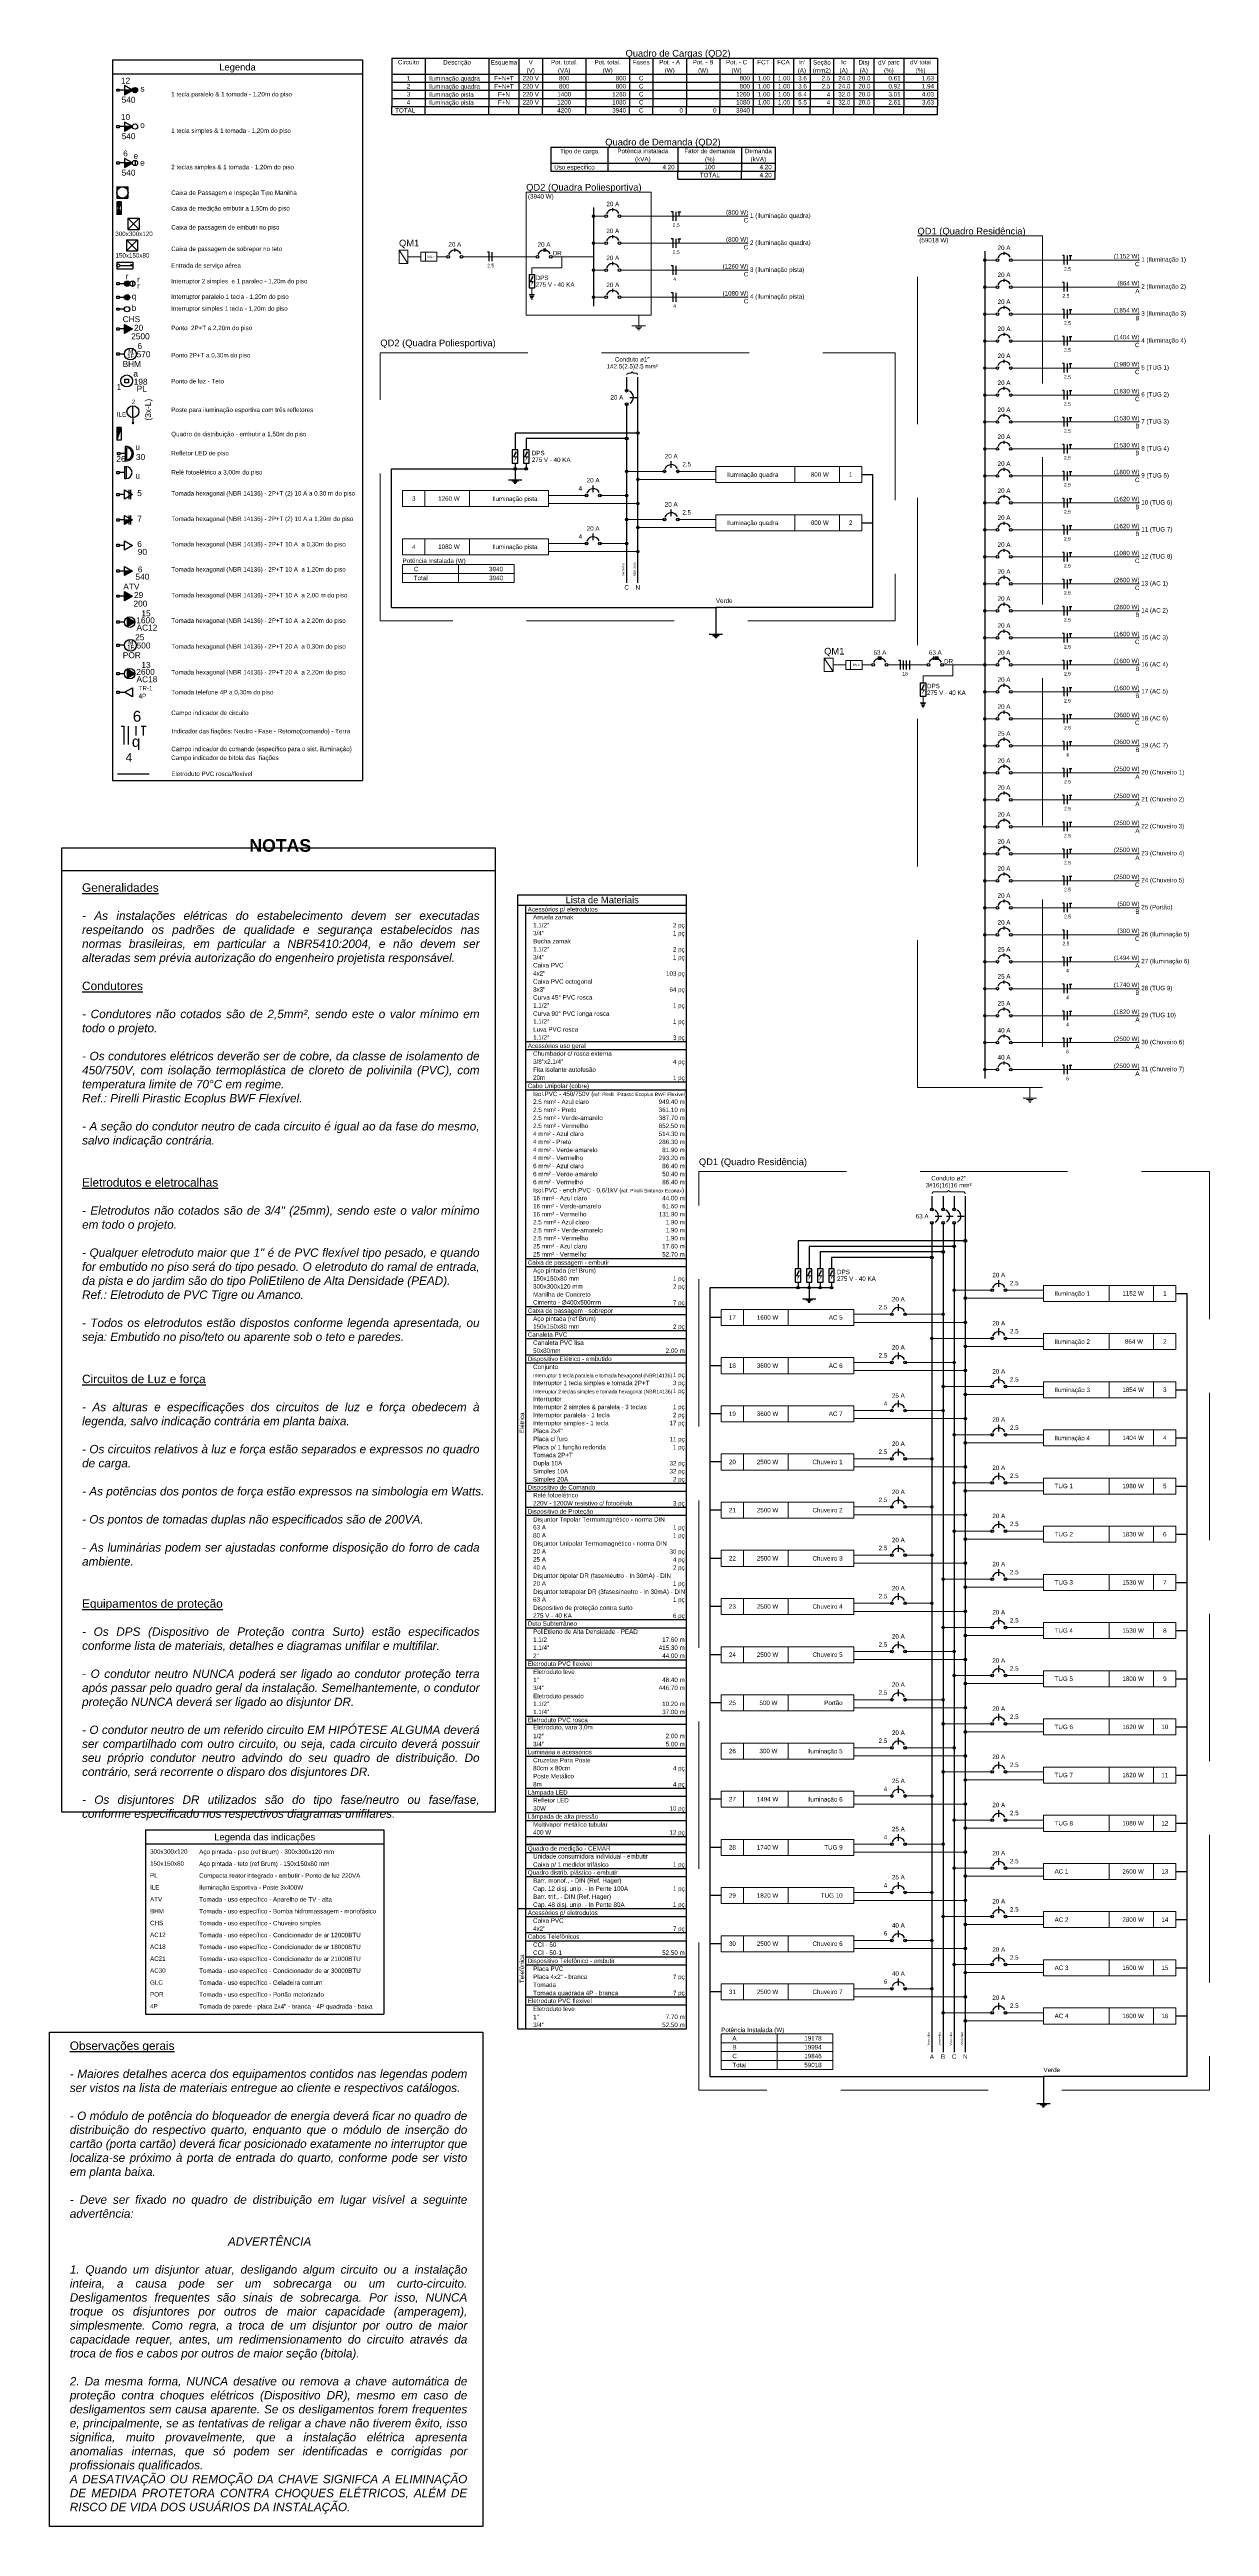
# Model space of a CAD drawing. Header units: millimetres. Extents: x -4.7 to 81.4, y -19.1 to 41.2.
# Drawn here: x 53.8 to 81.4, y -18.5 to 40.3 of the extents above; entities that cross this region are included whole.
import ezdxf

# ---------------------------------------------------------------- set-up
doc = ezdxf.new("R2010")
doc.units = ezdxf.units.MM
doc.header["$MEASUREMENT"] = 0
doc.linetypes.add('Dashed', pattern=[0.75, 0.5, -0.25])
doc.layers.get('0').update_dxf_attribs({"color": 1})
for name, color, linetype, lineweight in [('CE-Textos pontos', 5, 'Continuous', 20), ('DI-Barramento', 4, 'Continuous', 30), ('DI-Barramento Fase 1', 4, 'Continuous', 30), ('DI-Barramento Fase 2', 4, 'Continuous', 30), ('DI-Barramento Fase 3', 4, 'Continuous', 30), ('DI-Barramento Neutro', 4, 'Continuous', 30), ('DI-Disjuntor', 1, 'Continuous', 30), ('DI-Fios', 3, 'Continuous', 30), ('DI-Linhas do diagrama', 2, 'Continuous', 20), ('DI-Linhas do quadro', 2, 'Continuous', 30), ('DI-Pontilhado', 2, 'Continuous', 20), ('DI-Textos do diagrama', 2, 'Continuous', 20), ('DI-Textos do quadro', 2, 'Continuous', 20), ('DI-Título do diagrama', 3, 'Continuous', 30), ('DI-Título do quadro', 2, 'Continuous', 30), ('EL-Condutos', 4, 'Continuous', 30), ('EL-Pontos', 2, 'Continuous', 30), ('P-SIMBOL', 3, 'Continuous', 30)]:
    doc.layers.add(name, color=color, linetype=linetype, lineweight=lineweight)
doc.styles.add('Arial', font='arial.ttf')

msp = doc.modelspace()

# ---------------------------------------------------------------- hatches: boundary and pattern name
at = {"layer": 'DI-Textos do diagrama', "linetype": 'Continuous'}
for points in [[(65.282, 34.965), (65.319, 34.949), (65.266, 34.844), (65.324, 34.844), (65.245, 34.717), (65.282, 34.819), (65.221, 34.819), (65.282, 34.965)], [(64.885, 30.805), (64.922, 30.789), (64.869, 30.684), (64.927, 30.684), (64.848, 30.557), (64.885, 30.659), (64.824, 30.659), (64.885, 30.805)], [(65.15, 30.805), (65.187, 30.789), (65.134, 30.684), (65.192, 30.684), (65.113, 30.557), (65.15, 30.659), (65.089, 30.659), (65.15, 30.805)], [(74.567, 25.275), (74.604, 25.259), (74.551, 25.154), (74.609, 25.154), (74.53, 25.027), (74.567, 25.129), (74.506, 25.129), (74.567, 25.275)], [(71.599, 11.363), (71.636, 11.347), (71.583, 11.242), (71.641, 11.242), (71.562, 11.115), (71.599, 11.216), (71.538, 11.216), (71.599, 11.363)], [(71.863, 11.363), (71.901, 11.347), (71.848, 11.242), (71.906, 11.242), (71.826, 11.115), (71.863, 11.216), (71.803, 11.216), (71.863, 11.363)], [(72.128, 11.363), (72.165, 11.347), (72.112, 11.242), (72.171, 11.242), (72.091, 11.115), (72.128, 11.216), (72.067, 11.216), (72.128, 11.363)], [(72.393, 11.363), (72.43, 11.347), (72.377, 11.242), (72.435, 11.242), (72.356, 11.115), (72.393, 11.216), (72.332, 11.216), (72.393, 11.363)]]:
    msp.add_hatch(color=256, dxfattribs=at).paths.add_polyline_path(points)
at = {"layer": 'EL-Pontos', "linetype": 'Continuous'}
msp.add_hatch(color=256, dxfattribs=at).paths.add_polyline_path([(55.607, 29.173), (55.795, 29.173), (55.607, 29.064)])
at = {"layer": 'P-SIMBOL', "linetype": 'Continuous'}
for points in [[(55.608, 39.379), (55.795, 39.379), (55.608, 39.271)], [(55.608, 38.514), (55.795, 38.514), (55.608, 38.405)], [(55.608, 37.649), (55.795, 37.649), (55.608, 37.54)], [(55.526, 36.725), (55.426, 36.725), (55.476, 36.575)], [(55.526, 36.424), (55.476, 36.575), (55.426, 36.424)], [(55.806, 35.216), (55.762, 35.236), (55.762, 35.196)], [(55.67, 34.522), (55.67, 34.459), (55.608, 34.459), (55.608, 34.469), (55.614, 34.486), (55.62, 34.496), (55.627, 34.504), (55.637, 34.512), (55.65, 34.519), (55.663, 34.521), (55.67, 34.521)], [(55.67, 34.397), (55.67, 34.459), (55.608, 34.459), (55.608, 34.45), (55.614, 34.433), (55.62, 34.422), (55.627, 34.414), (55.637, 34.406), (55.65, 34.4), (55.663, 34.397), (55.67, 34.397)], [(55.67, 34.522), (55.67, 34.459), (55.733, 34.459), (55.732, 34.469), (55.727, 34.486), (55.721, 34.496), (55.714, 34.504), (55.703, 34.512), (55.69, 34.519), (55.677, 34.521), (55.67, 34.521)], [(55.67, 34.397), (55.67, 34.459), (55.733, 34.459), (55.732, 34.45), (55.727, 34.433), (55.721, 34.422), (55.714, 34.414), (55.703, 34.406), (55.69, 34.4), (55.677, 34.397), (55.67, 34.397)], [(55.607, 33.602), (55.795, 33.71), (55.607, 33.818)], [(55.526, 31.366), (55.426, 31.366), (55.426, 31.065)], [(55.607, 27.959), (55.795, 27.959), (55.607, 27.851)], [(55.607, 27.255), (55.795, 27.364), (55.607, 27.472)], [(55.67, 26.749), (55.857, 26.749), (55.67, 26.857)], [(55.67, 26.749), (55.857, 26.749), (55.67, 26.641)], [(55.67, 25.524), (55.857, 25.524), (55.67, 25.632)], [(55.67, 25.524), (55.857, 25.524), (55.67, 25.416)]]:
    msp.add_hatch(color=256, dxfattribs=at).paths.add_polyline_path(points)

# ---------------------------------------------------------------- linework, layer by layer
at = {"color": 2}
for p, q in [((54.121, 20.847), (64.406, 20.847)), ((53.83, -18.466), (53.83, -6.731)), ((53.83, -6.731), (64.114, -6.731)), ((64.114, -6.731), (64.114, -18.466)), ((64.114, -18.466), (53.83, -18.466))]:
    msp.add_line(p, q, dxfattribs=at)
msp.add_lwpolyline([(54.121, 21.387), (64.406, 21.387), (64.406, -1.506), (54.121, -1.506)], close=True, dxfattribs=at)
at = {"layer": 'DI-Barramento', "linetype": 'Continuous'}
for p, q in [((66.74, 36.596), (66.74, 34.25)), ((76.026, 35.556), (76.026, 15.911))]:
    msp.add_line(p, q, dxfattribs=at)
at = {"layer": 'DI-Barramento Fase 1', "linetype": 'Continuous'}
for p, q in [((74.768, 13.118), (74.768, 12.801)), ((74.768, 12.483), (74.768, -7.204))]:
    msp.add_line(p, q, dxfattribs=at)
at = {"layer": 'DI-Barramento Fase 2', "linetype": 'Continuous'}
for p, q in [((75.033, 13.118), (75.033, 12.801)), ((75.033, 12.483), (75.033, -7.204))]:
    msp.add_line(p, q, dxfattribs=at)
at = {"layer": 'DI-Barramento Fase 3', "linetype": 'Continuous'}
for p, q in [((67.525, 32.561), (67.525, 32.243)), ((67.525, 31.925), (67.525, 27.679)), ((75.297, 13.118), (75.297, 12.801)), ((75.297, 12.483), (75.297, -7.204))]:
    msp.add_line(p, q, dxfattribs=at)
at = {"layer": 'DI-Barramento Neutro', "linetype": 'Continuous'}
for p, q in [((67.789, 27.679), (67.789, 32.561)), ((75.562, -7.204), (75.562, 13.118))]:
    msp.add_line(p, q, dxfattribs=at)
at = {"layer": 'DI-Disjuntor', "linetype": 'Continuous'}
for p, q in [((67.196, 36.506), (67.196, 36.58)), ((67.196, 35.865), (67.196, 35.939)), ((63.447, 35.545), (63.447, 35.619)), ((65.565, 35.545), (65.565, 35.619)), ((65.597, 35.545), (65.597, 35.619)), ((67.196, 35.225), (67.196, 35.299)), ((76.481, 35.466), (76.481, 35.54)), ((65.208, 35), (65.34, 35)), ((65.208, 35), (65.208, 34.682)), ((65.34, 35), (65.34, 34.682)), ((76.481, 34.825), (76.481, 34.899)), ((65.208, 34.682), (65.34, 34.682)), ((67.196, 34.584), (67.196, 34.658)), ((76.481, 34.184), (76.481, 34.258)), ((76.481, 33.543), (76.481, 33.618)), ((76.481, 32.903), (76.481, 32.977)), ((67.604, 32.084), (67.763, 32.084)), ((76.481, 32.262), (76.481, 32.336)), ((76.481, 31.621), (76.481, 31.696)), ((76.481, 30.981), (76.481, 31.055)), ((66.73, 29.836), (66.73, 29.995)), ((68.584, 30.408), (68.584, 30.567)), ((76.481, 30.34), (76.481, 30.414)), ((68.584, 29.264), (68.584, 29.423)), ((76.481, 29.699), (76.481, 29.773)), ((66.73, 28.692), (66.73, 28.851)), ((76.481, 29.059), (76.481, 29.133)), ((76.481, 28.418), (76.481, 28.492)), ((76.481, 27.777), (76.481, 27.851)), ((76.481, 27.137), (76.481, 27.211)), ((76.481, 26.496), (76.481, 26.57)), ((73.503, 25.855), (73.503, 25.929)), ((73.535, 25.855), (73.535, 25.929)), ((73.567, 25.855), (73.567, 25.929)), ((74.818, 25.855), (74.818, 25.929)), ((74.85, 25.855), (74.85, 25.929)), ((74.882, 25.855), (74.882, 25.929)), ((74.914, 25.855), (74.914, 25.929)), ((76.481, 25.855), (76.481, 25.929)), ((74.493, 25.31), (74.625, 25.31)), ((74.493, 25.31), (74.493, 24.992)), ((74.625, 25.31), (74.625, 24.992)), ((76.481, 25.214), (76.481, 25.289)), ((74.493, 24.992), (74.625, 24.992)), ((76.481, 24.574), (76.481, 24.648)), ((76.481, 23.933), (76.481, 24.007)), ((76.481, 23.292), (76.481, 23.367)), ((76.481, 22.652), (76.481, 22.726)), ((76.481, 22.011), (76.481, 22.085)), ((76.481, 21.37), (76.481, 21.444)), ((76.481, 20.73), (76.481, 20.804)), ((76.481, 20.089), (76.481, 20.163)), ((76.481, 19.448), (76.481, 19.522)), ((76.481, 18.808), (76.481, 18.882)), ((76.481, 18.167), (76.481, 18.241)), ((76.481, 17.526), (76.481, 17.6)), ((76.481, 16.885), (76.481, 16.96)), ((76.481, 16.245), (76.481, 16.319)), ((74.847, 12.642), (75.006, 12.642)), ((75.112, 12.642), (75.271, 12.642)), ((75.377, 12.642), (75.536, 12.642)), ((76.356, 10.965), (76.356, 11.124)), ((73.974, 10.394), (73.974, 10.552)), ((76.356, 9.822), (76.356, 9.981)), ((73.974, 9.25), (73.974, 9.409)), ((76.356, 8.678), (76.356, 8.837)), ((73.974, 8.106), (73.974, 8.265)), ((76.356, 7.534), (76.356, 7.693)), ((73.974, 6.962), (73.974, 7.121)), ((76.356, 6.391), (76.356, 6.549)), ((73.974, 5.819), (73.974, 5.977)), ((76.356, 5.247), (76.356, 5.406)), ((73.974, 4.675), (73.974, 4.834)), ((76.356, 4.103), (76.356, 4.262)), ((73.974, 3.531), (73.974, 3.69)), ((76.356, 2.959), (76.356, 3.118)), ((73.974, 2.387), (73.974, 2.546)), ((76.356, 1.816), (76.356, 1.974)), ((73.974, 1.244), (73.974, 1.403)), ((76.356, 0.672), (76.356, 0.831)), ((73.974, 0.1), (73.974, 0.259)), ((76.356, -0.472), (76.356, -0.313)), ((73.974, -1.044), (73.974, -0.885)), ((76.356, -1.616), (76.356, -1.457)), ((73.974, -2.187), (73.974, -2.029)), ((76.356, -2.759), (76.356, -2.6)), ((73.974, -3.331), (73.974, -3.172)), ((76.356, -3.903), (76.356, -3.744)), ((73.974, -4.475), (73.974, -4.316)), ((76.356, -5.047), (76.356, -4.888)), ((73.974, -5.619), (73.974, -5.46)), ((76.356, -6.19), (76.356, -6.032))]:
    msp.add_line(p, q, dxfattribs=at)
for points in [[(64.811, 30.84), (64.811, 30.522), (64.943, 30.522), (64.943, 30.84), (64.811, 30.84)], [(65.076, 30.84), (65.076, 30.522), (65.208, 30.522), (65.208, 30.84), (65.076, 30.84)], [(71.525, 11.397), (71.525, 11.08), (71.657, 11.08), (71.657, 11.397), (71.525, 11.397)], [(71.789, 11.397), (71.789, 11.08), (71.922, 11.08), (71.922, 11.397), (71.789, 11.397)], [(72.054, 11.397), (72.054, 11.08), (72.186, 11.08), (72.186, 11.397), (72.054, 11.397)], [(72.319, 11.397), (72.319, 11.08), (72.451, 11.08), (72.451, 11.397), (72.319, 11.397)]]:
    msp.add_lwpolyline(points, close=True, dxfattribs=at)
for centre in [(67.037, 36.384), (67.355, 36.384), (63.288, 35.423), (63.606, 35.423), (65.406, 35.423), (65.724, 35.423), (67.037, 35.744), (67.355, 35.744), (76.322, 35.344), (76.64, 35.344), (67.037, 35.103), (67.355, 35.103), (76.322, 34.703), (76.64, 34.703), (67.037, 34.462), (67.355, 34.462), (76.322, 34.062), (76.64, 34.062), (76.322, 33.422), (76.64, 33.422), (76.322, 32.781), (76.64, 32.781), (67.525, 32.243), (67.525, 31.925), (76.322, 32.14), (76.64, 32.14), (76.322, 31.5), (76.64, 31.5), (76.322, 30.859), (76.64, 30.859), (68.425, 30.328), (68.742, 30.328), (76.322, 30.218), (76.64, 30.218), (66.572, 29.757), (66.889, 29.757), (76.322, 29.578), (76.64, 29.578), (68.425, 29.185), (68.742, 29.185), (76.322, 28.937), (76.64, 28.937), (66.572, 28.613), (66.889, 28.613), (76.322, 28.296), (76.64, 28.296), (76.322, 27.655), (76.64, 27.655), (76.322, 27.015), (76.64, 27.015), (76.322, 26.374), (76.64, 26.374), (73.376, 25.733), (73.694, 25.733), (74.691, 25.733), (75.009, 25.733), (76.322, 25.733), (76.64, 25.733), (76.322, 25.093), (76.64, 25.093), (76.322, 24.452), (76.64, 24.452), (76.322, 23.811), (76.64, 23.811), (76.322, 23.171), (76.64, 23.171), (76.322, 22.53), (76.64, 22.53), (76.322, 21.889), (76.64, 21.889), (76.322, 21.249), (76.64, 21.249), (76.322, 20.608), (76.64, 20.608), (76.322, 19.967), (76.64, 19.967), (76.322, 19.326), (76.64, 19.326), (76.322, 18.686), (76.64, 18.686), (76.322, 18.045), (76.64, 18.045), (76.322, 17.404), (76.64, 17.404), (76.322, 16.764), (76.64, 16.764), (76.322, 16.123), (76.64, 16.123), (74.768, 12.801), (74.768, 12.483), (75.033, 12.801), (75.033, 12.483), (75.297, 12.801), (75.297, 12.483), (76.197, 10.886), (76.515, 10.886), (73.815, 10.314), (74.132, 10.314), (76.197, 9.742), (76.515, 9.742), (73.815, 9.17), (74.132, 9.17), (76.197, 8.599), (76.515, 8.599), (73.815, 8.027), (74.132, 8.027), (76.197, 7.455), (76.515, 7.455), (73.815, 6.883), (74.132, 6.883), (76.197, 6.311), (76.515, 6.311), (73.815, 5.739), (74.132, 5.739), (76.197, 5.167), (76.515, 5.167), (73.815, 4.596), (74.132, 4.596), (76.197, 4.024), (76.515, 4.024), (73.815, 3.452), (74.132, 3.452), (76.197, 2.88), (76.515, 2.88), (73.815, 2.308), (74.132, 2.308), (76.197, 1.736), (76.515, 1.736), (73.815, 1.164), (74.132, 1.164), (76.197, 0.592), (76.515, 0.592), (73.815, 0.021), (74.132, 0.021), (76.197, -0.551), (76.515, -0.551), (73.815, -1.123), (74.132, -1.123), (76.197, -1.695), (76.515, -1.695), (73.815, -2.267), (74.132, -2.267), (76.197, -2.839), (76.515, -2.839), (73.815, -3.411), (74.132, -3.411), (76.197, -3.982), (76.515, -3.982), (73.815, -4.554), (74.132, -4.554), (76.197, -5.126), (76.515, -5.126), (73.815, -5.698), (74.132, -5.698), (76.197, -6.27), (76.515, -6.27)]:
    msp.add_circle(centre, 0.0318, dxfattribs=at)
for centre, start, end in [((67.196, 36.384), 25, 160), ((67.196, 35.744), 25, 160), ((63.447, 35.423), 25, 160), ((65.565, 35.423), 25, 160), ((76.481, 35.344), 25, 160), ((67.196, 35.103), 25, 160), ((76.481, 34.703), 25, 160), ((67.196, 34.462), 25, 160), ((76.481, 34.062), 25, 160), ((76.481, 33.422), 25, 160), ((76.481, 32.781), 25, 160), ((67.525, 32.084), 300, 65), ((76.481, 32.14), 25, 160), ((76.481, 31.5), 25, 160), ((76.481, 30.859), 25, 160), ((68.584, 30.328), 25, 160), ((76.481, 30.218), 25, 160), ((66.73, 29.757), 25, 160), ((76.481, 29.578), 25, 160), ((68.584, 29.185), 25, 160), ((76.481, 28.937), 25, 160), ((66.73, 28.613), 25, 160), ((76.481, 28.296), 25, 160), ((76.481, 27.655), 25, 160), ((76.481, 27.015), 25, 160), ((76.481, 26.374), 25, 160), ((73.535, 25.733), 25, 160), ((74.85, 25.733), 25, 160), ((76.481, 25.733), 25, 160), ((76.481, 25.093), 25, 160), ((76.481, 24.452), 25, 160), ((76.481, 23.811), 25, 160), ((76.481, 23.171), 25, 160), ((76.481, 22.53), 25, 160), ((76.481, 21.889), 25, 160), ((76.481, 21.249), 25, 160), ((76.481, 20.608), 25, 160), ((76.481, 19.967), 25, 160), ((76.481, 19.326), 25, 160), ((76.481, 18.686), 25, 160), ((76.481, 18.045), 25, 160), ((76.481, 17.404), 25, 160), ((76.481, 16.764), 25, 160), ((76.481, 16.123), 25, 160), ((74.768, 12.642), 300, 65), ((75.033, 12.642), 300, 65), ((75.297, 12.642), 300, 65), ((76.356, 10.886), 25, 160), ((73.974, 10.314), 25, 160), ((76.356, 9.742), 25, 160), ((73.974, 9.17), 25, 160), ((76.356, 8.599), 25, 160), ((73.974, 8.027), 25, 160), ((76.356, 7.455), 25, 160), ((73.974, 6.883), 25, 160), ((76.356, 6.311), 25, 160), ((73.974, 5.739), 25, 160), ((76.356, 5.167), 25, 160), ((73.974, 4.596), 25, 160), ((76.356, 4.024), 25, 160), ((73.974, 3.452), 25, 160), ((76.356, 2.88), 25, 160), ((73.974, 2.308), 25, 160), ((76.356, 1.736), 25, 160), ((73.974, 1.164), 25, 160), ((76.356, 0.592), 25, 160), ((73.974, 0.021), 25, 160), ((76.356, -0.551), 25, 160), ((73.974, -1.123), 25, 160), ((76.356, -1.695), 25, 160), ((73.974, -2.267), 25, 160), ((76.356, -2.839), 25, 160), ((73.974, -3.411), 25, 160), ((76.356, -3.982), 25, 160), ((73.974, -4.554), 25, 160), ((76.356, -5.126), 25, 160), ((73.974, -5.698), 25, 160), ((76.356, -6.27), 25, 160)]:
    msp.add_arc(centre, 0.159, start, end, dxfattribs=at)
at = {"layer": 'DI-Fios', "linetype": 'Continuous'}
for p, q in [((68.625, 36.49), (68.583, 36.49)), ((68.625, 36.278), (68.625, 36.49)), ((68.7, 36.278), (68.7, 36.49)), ((68.74, 36.49), (68.808, 36.49)), ((68.774, 36.384), (68.774, 36.49)), ((64.262, 35.529), (64.22, 35.529)), ((64.262, 35.317), (64.262, 35.529)), ((64.337, 35.317), (64.337, 35.529)), ((68.625, 35.849), (68.583, 35.849)), ((68.625, 35.638), (68.625, 35.849)), ((68.7, 35.638), (68.7, 35.849)), ((68.74, 35.849), (68.808, 35.849)), ((68.774, 35.744), (68.774, 35.849)), ((77.911, 35.45), (77.868, 35.45)), ((77.911, 35.238), (77.911, 35.45)), ((77.985, 35.238), (77.985, 35.45)), ((78.025, 35.45), (78.093, 35.45)), ((78.059, 35.344), (78.059, 35.45)), ((68.625, 35.209), (68.583, 35.209)), ((68.625, 34.997), (68.625, 35.209)), ((68.7, 34.997), (68.7, 35.209)), ((77.911, 34.809), (77.868, 34.809)), ((77.911, 34.597), (77.911, 34.809)), ((77.985, 34.597), (77.985, 34.809)), ((68.625, 34.568), (68.583, 34.568)), ((68.625, 34.356), (68.625, 34.568)), ((68.7, 34.356), (68.7, 34.568)), ((77.911, 34.168), (77.868, 34.168)), ((77.911, 33.956), (77.911, 34.168)), ((77.985, 33.956), (77.985, 34.168)), ((78.025, 34.168), (78.093, 34.168)), ((78.059, 34.062), (78.059, 34.168)), ((77.911, 33.528), (77.868, 33.528)), ((77.911, 33.316), (77.911, 33.528)), ((77.985, 33.316), (77.985, 33.528)), ((78.025, 33.528), (78.093, 33.528)), ((78.059, 33.422), (78.059, 33.528)), ((77.911, 32.887), (77.868, 32.887)), ((77.911, 32.675), (77.911, 32.887)), ((77.985, 32.675), (77.985, 32.887)), ((78.025, 32.887), (78.093, 32.887)), ((78.059, 32.781), (78.059, 32.887)), ((77.911, 32.246), (77.868, 32.246)), ((77.911, 32.034), (77.911, 32.246)), ((77.985, 32.034), (77.985, 32.246)), ((78.025, 32.246), (78.093, 32.246)), ((78.059, 32.14), (78.059, 32.246)), ((67.789, 31.237), (64.877, 31.237)), ((64.877, 31.237), (64.877, 30.84)), ((77.911, 31.606), (77.868, 31.606)), ((77.911, 31.394), (77.911, 31.606)), ((77.985, 31.394), (77.985, 31.606)), ((78.025, 31.606), (78.093, 31.606)), ((78.059, 31.5), (78.059, 31.606)), ((67.525, 31.105), (65.142, 31.105)), ((65.142, 31.105), (65.142, 30.84)), ((77.911, 30.965), (77.868, 30.965)), ((77.911, 30.753), (77.911, 30.965)), ((77.985, 30.753), (77.985, 30.965)), ((78.025, 30.965), (78.093, 30.965)), ((78.059, 30.859), (78.059, 30.965)), ((61.944, 30.39), (65.142, 30.39)), ((61.944, 27.096), (61.944, 30.39)), ((64.718, 30.125), (65.036, 30.125)), ((64.798, 30.099), (64.957, 30.099)), ((64.837, 30.072), (64.917, 30.072)), ((64.857, 30.046), (64.897, 30.046)), ((64.877, 30.522), (64.877, 30.39)), ((64.877, 30.39), (64.877, 30.125)), ((65.142, 30.522), (65.142, 30.39)), ((73.106, 30.252), (73.37, 30.252)), ((73.37, 27.096), (73.37, 30.252)), ((77.911, 30.324), (77.868, 30.324)), ((77.911, 30.112), (77.911, 30.324)), ((77.985, 30.112), (77.985, 30.324)), ((78.025, 30.324), (78.093, 30.324)), ((78.059, 30.218), (78.059, 30.324)), ((77.911, 29.683), (77.868, 29.683)), ((77.911, 29.472), (77.911, 29.683)), ((77.985, 29.472), (77.985, 29.683)), ((78.025, 29.683), (78.093, 29.683)), ((78.059, 29.578), (78.059, 29.683)), ((73.106, 29.108), (73.37, 29.108)), ((77.911, 29.043), (77.868, 29.043)), ((77.911, 28.831), (77.911, 29.043)), ((77.985, 28.831), (77.985, 29.043)), ((78.025, 29.043), (78.093, 29.043)), ((78.059, 28.937), (78.059, 29.043)), ((77.911, 28.402), (77.868, 28.402)), ((77.911, 28.19), (77.911, 28.402)), ((77.985, 28.19), (77.985, 28.402)), ((78.025, 28.402), (78.093, 28.402)), ((78.059, 28.296), (78.059, 28.402)), ((77.911, 27.761), (77.868, 27.761)), ((77.911, 27.55), (77.911, 27.761)), ((77.985, 27.55), (77.985, 27.761)), ((78.025, 27.761), (78.093, 27.761)), ((78.059, 27.655), (78.059, 27.761)), ((61.944, 27.096), (69.643, 27.096)), ((69.643, 27.096), (69.643, 26.461)), ((73.37, 27.096), (69.643, 27.096)), ((77.911, 27.121), (77.868, 27.121)), ((77.911, 26.909), (77.911, 27.121)), ((77.985, 26.909), (77.985, 27.121)), ((78.025, 27.121), (78.093, 27.121)), ((78.059, 27.015), (78.059, 27.121)), ((77.911, 26.48), (77.868, 26.48)), ((77.911, 26.268), (77.911, 26.48)), ((77.985, 26.268), (77.985, 26.48)), ((78.025, 26.48), (78.093, 26.48)), ((78.059, 26.374), (78.059, 26.48)), ((69.484, 26.461), (69.801, 26.461)), ((69.563, 26.434), (69.722, 26.434)), ((69.603, 26.408), (69.682, 26.408)), ((69.623, 26.382), (69.662, 26.382)), ((74.021, 25.839), (73.979, 25.839)), ((74.021, 25.627), (74.021, 25.839)), ((74.095, 25.627), (74.095, 25.839)), ((74.169, 25.627), (74.169, 25.839)), ((74.243, 25.627), (74.243, 25.839)), ((77.911, 25.839), (77.868, 25.839)), ((77.911, 25.627), (77.911, 25.839)), ((77.985, 25.627), (77.985, 25.839)), ((78.025, 25.839), (78.093, 25.839)), ((78.059, 25.733), (78.059, 25.839)), ((77.911, 25.199), (77.868, 25.199)), ((77.911, 24.987), (77.911, 25.199)), ((77.985, 24.987), (77.985, 25.199)), ((78.025, 25.199), (78.093, 25.199)), ((78.059, 25.093), (78.059, 25.199)), ((77.911, 24.558), (77.868, 24.558)), ((77.911, 24.346), (77.911, 24.558)), ((77.985, 24.346), (77.985, 24.558)), ((78.025, 24.558), (78.093, 24.558)), ((78.059, 24.452), (78.059, 24.558)), ((77.911, 23.917), (77.868, 23.917)), ((77.911, 23.705), (77.911, 23.917)), ((77.985, 23.705), (77.985, 23.917)), ((78.025, 23.917), (78.093, 23.917)), ((78.059, 23.811), (78.059, 23.917)), ((77.911, 23.276), (77.868, 23.276)), ((77.911, 23.065), (77.911, 23.276)), ((77.985, 23.065), (77.985, 23.276)), ((78.025, 23.276), (78.093, 23.276)), ((78.059, 23.171), (78.059, 23.276)), ((77.911, 22.636), (77.868, 22.636)), ((77.911, 22.424), (77.911, 22.636)), ((77.985, 22.424), (77.985, 22.636)), ((78.025, 22.636), (78.093, 22.636)), ((78.059, 22.53), (78.059, 22.636)), ((77.911, 21.995), (77.868, 21.995)), ((77.911, 21.783), (77.911, 21.995)), ((77.985, 21.783), (77.985, 21.995)), ((78.025, 21.995), (78.093, 21.995)), ((78.059, 21.889), (78.059, 21.995)), ((77.911, 21.354), (77.868, 21.354)), ((77.911, 21.143), (77.911, 21.354)), ((77.985, 21.143), (77.985, 21.354)), ((78.025, 21.354), (78.093, 21.354)), ((78.059, 21.249), (78.059, 21.354)), ((77.911, 20.714), (77.868, 20.714)), ((77.911, 20.502), (77.911, 20.714)), ((77.985, 20.502), (77.985, 20.714)), ((78.025, 20.714), (78.093, 20.714)), ((78.059, 20.608), (78.059, 20.714)), ((77.911, 20.073), (77.868, 20.073)), ((77.911, 19.861), (77.911, 20.073)), ((77.985, 19.861), (77.985, 20.073)), ((78.025, 20.073), (78.093, 20.073)), ((78.059, 19.967), (78.059, 20.073)), ((77.911, 19.432), (77.868, 19.432)), ((77.911, 19.221), (77.911, 19.432)), ((77.985, 19.221), (77.985, 19.432)), ((77.911, 18.792), (77.868, 18.792)), ((77.911, 18.58), (77.911, 18.792)), ((77.985, 18.58), (77.985, 18.792)), ((78.025, 18.792), (78.093, 18.792)), ((78.059, 18.686), (78.059, 18.792)), ((77.911, 18.151), (77.868, 18.151)), ((77.911, 17.939), (77.911, 18.151)), ((77.985, 17.939), (77.985, 18.151)), ((78.025, 18.151), (78.093, 18.151)), ((78.059, 18.045), (78.059, 18.151)), ((77.911, 17.51), (77.868, 17.51)), ((77.911, 17.298), (77.911, 17.51)), ((77.985, 17.298), (77.985, 17.51)), ((78.025, 17.51), (78.093, 17.51)), ((78.059, 17.404), (78.059, 17.51)), ((77.911, 16.87), (77.868, 16.87)), ((77.911, 16.658), (77.911, 16.87)), ((77.985, 16.658), (77.985, 16.87)), ((78.025, 16.87), (78.093, 16.87)), ((78.059, 16.764), (78.059, 16.87)), ((77.911, 16.229), (77.868, 16.229)), ((77.911, 16.017), (77.911, 16.229)), ((77.985, 16.017), (77.985, 16.229)), ((78.025, 16.229), (78.093, 16.229)), ((78.059, 16.123), (78.059, 16.229)), ((75.562, 12.059), (71.591, 12.059)), ((71.591, 12.059), (71.591, 11.397)), ((75.297, 11.927), (71.856, 11.927)), ((71.856, 11.927), (71.856, 11.397)), ((75.033, 11.795), (72.12, 11.795)), ((72.12, 11.795), (72.12, 11.397)), ((74.768, 11.662), (72.385, 11.662)), ((72.385, 11.662), (72.385, 11.397)), ((69.505, 10.947), (72.385, 10.947)), ((69.505, -7.786), (69.505, 10.947)), ((71.591, 11.08), (71.591, 10.947)), ((71.697, 10.683), (72.014, 10.683)), ((71.776, 10.656), (71.935, 10.656)), ((71.816, 10.63), (71.895, 10.63)), ((71.836, 10.603), (71.875, 10.603)), ((71.856, 11.08), (71.856, 10.947)), ((71.856, 10.947), (71.856, 10.683)), ((72.12, 11.08), (72.12, 10.947)), ((72.385, 11.08), (72.385, 10.947)), ((80.561, 10.81), (80.825, 10.81)), ((80.825, -7.786), (80.825, 10.81)), ((69.769, 10.238), (69.505, 10.238)), ((69.769, 9.094), (69.505, 9.094)), ((80.561, 8.522), (80.825, 8.522)), ((69.769, 7.95), (69.505, 7.95)), ((80.561, 7.379), (80.825, 7.379)), ((69.769, 6.807), (69.505, 6.807)), ((80.561, 6.235), (80.825, 6.235)), ((69.769, 5.663), (69.505, 5.663)), ((80.561, 5.091), (80.825, 5.091)), ((69.769, 4.519), (69.505, 4.519)), ((80.561, 3.947), (80.825, 3.947)), ((69.769, 3.376), (69.505, 3.376)), ((80.561, 2.804), (80.825, 2.804)), ((69.769, 2.232), (69.505, 2.232)), ((80.561, 1.66), (80.825, 1.66)), ((69.769, 1.088), (69.505, 1.088)), ((80.561, 0.516), (80.825, 0.516)), ((80.561, -0.627), (80.825, -0.627)), ((69.769, -1.199), (69.505, -1.199)), ((69.769, -2.343), (69.505, -2.343)), ((80.561, -1.771), (80.825, -1.771)), ((80.561, -2.915), (80.825, -2.915)), ((69.769, -3.487), (69.505, -3.487)), ((80.561, -4.059), (80.825, -4.059)), ((69.769, -4.63), (69.505, -4.63)), ((80.561, -5.202), (80.825, -5.202)), ((69.769, -5.774), (69.505, -5.774)), ((80.561, -6.346), (80.825, -6.346)), ((69.505, -7.786), (77.415, -7.786)), ((77.415, -7.786), (77.415, -8.422)), ((80.825, -7.786), (77.415, -7.786)), ((77.256, -8.422), (77.574, -8.422)), ((77.336, -8.448), (77.495, -8.448)), ((77.376, -8.475), (77.455, -8.475)), ((77.395, -8.501), (77.435, -8.501))]:
    msp.add_line(p, q, dxfattribs=at)
at = {"layer": 'DI-Fios', "linetype": 'Continuous', "const_width": 0.0318}
for points in [[(67.805, 31.237, 1), (67.773, 31.237, 1)], [(67.541, 31.105, 1), (67.509, 31.105, 1)], [(64.893, 30.39, 1), (64.861, 30.39, 1)], [(65.158, 30.39, 1), (65.126, 30.39, 1)], [(75.048, 11.795, 1), (75.017, 11.795, 1)], [(75.313, 11.927, 1), (75.281, 11.927, 1)], [(75.578, 12.059, 1), (75.546, 12.059, 1)], [(74.783, 11.662, 1), (74.752, 11.662, 1)], [(71.606, 10.947, 1), (71.575, 10.947, 1)], [(71.871, 10.947, 1), (71.84, 10.947, 1)], [(72.136, 10.947, 1), (72.104, 10.947, 1)], [(72.401, 10.947, 1), (72.369, 10.947, 1)]]:
    msp.add_lwpolyline(points, format="xyb", close=True, dxfattribs=at)
at = {"layer": 'DI-Fios', "linetype": 'Continuous'}
for centre in [(67.789, 31.237), (67.525, 31.105), (64.877, 30.39), (65.142, 30.39), (75.033, 11.795), (75.297, 11.927), (75.562, 12.059), (74.768, 11.662), (71.591, 10.947), (71.856, 10.947), (72.12, 10.947), (72.385, 10.947)]:
    msp.add_circle(centre, 0.0318, dxfattribs=at)
at = {"layer": 'DI-Linhas do diagrama', "linetype": 'Continuous'}
for p, q in [((66.772, 36.384), (67.005, 36.384)), ((67.386, 36.384), (70.41, 36.384)), ((62.335, 35.582), (62.123, 35.582)), ((62.123, 35.582), (62.123, 35.264)), ((62.335, 35.264), (62.123, 35.582)), ((62.335, 35.264), (62.335, 35.582)), ((62.335, 35.423), (62.642, 35.423)), ((62.748, 35.317), (62.748, 35.529)), ((63.023, 35.423), (63.256, 35.423)), ((63.638, 35.423), (65.374, 35.423)), ((65.756, 35.423), (66.116, 35.423)), ((65.983, 35.423), (65.983, 35.158)), ((66.116, 35.423), (66.74, 35.423)), ((66.772, 35.744), (67.005, 35.744)), ((67.386, 35.744), (70.41, 35.744)), ((76.057, 35.344), (76.29, 35.344)), ((76.672, 35.344), (79.695, 35.344)), ((62.123, 35.264), (62.335, 35.264)), ((65.983, 35.158), (65.274, 35.158)), ((65.274, 35.158), (65.274, 35)), ((66.772, 35.103), (67.005, 35.103)), ((67.386, 35.103), (70.41, 35.103)), ((76.057, 34.703), (76.29, 34.703)), ((76.672, 34.703), (79.695, 34.703)), ((65.208, 34.523), (65.34, 34.523)), ((65.221, 34.497), (65.327, 34.497)), ((65.234, 34.47), (65.313, 34.47)), ((65.247, 34.444), (65.3, 34.444)), ((65.26, 34.417), (65.287, 34.417)), ((65.274, 34.682), (65.274, 34.523)), ((66.772, 34.462), (67.005, 34.462)), ((67.386, 34.462), (70.41, 34.462)), ((76.057, 34.062), (76.29, 34.062)), ((76.672, 34.062), (79.695, 34.062)), ((76.057, 33.422), (76.29, 33.422)), ((76.672, 33.422), (79.695, 33.422)), ((76.057, 32.781), (76.29, 32.781)), ((76.672, 32.781), (79.695, 32.781)), ((76.057, 32.14), (76.29, 32.14)), ((76.672, 32.14), (79.695, 32.14)), ((76.057, 31.5), (76.29, 31.5)), ((76.672, 31.5), (79.695, 31.5)), ((76.057, 30.859), (76.29, 30.859)), ((76.672, 30.859), (79.695, 30.859)), ((67.525, 30.328), (68.425, 30.328)), ((67.789, 30.138), (69.643, 30.138)), ((68.742, 30.328), (69.643, 30.328)), ((71.517, 30.062), (71.517, 30.443)), ((72.576, 30.062), (72.576, 30.443)), ((76.057, 30.218), (76.29, 30.218)), ((76.672, 30.218), (79.695, 30.218)), ((62.738, 29.49), (62.738, 29.871)), ((63.797, 29.49), (63.797, 29.871)), ((65.671, 29.757), (66.572, 29.757)), ((65.671, 29.566), (67.789, 29.566)), ((67.525, 29.757), (66.889, 29.757)), ((76.057, 29.578), (76.29, 29.578)), ((76.672, 29.578), (79.695, 29.578)), ((67.525, 29.185), (68.425, 29.185)), ((67.789, 28.994), (69.643, 28.994)), ((68.742, 29.185), (69.643, 29.185)), ((71.517, 28.918), (71.517, 29.299)), ((72.576, 28.918), (72.576, 29.299)), ((76.057, 28.937), (76.29, 28.937)), ((76.672, 28.937), (79.695, 28.937)), ((62.738, 28.346), (62.738, 28.727)), ((63.797, 28.346), (63.797, 28.727)), ((65.671, 28.613), (66.572, 28.613)), ((65.671, 28.422), (67.789, 28.422)), ((67.525, 28.613), (66.889, 28.613)), ((76.057, 28.296), (76.29, 28.296)), ((76.672, 28.296), (79.695, 28.296)), ((63.532, 27.901), (63.532, 28.113)), ((63.532, 27.689), (63.532, 27.901)), ((76.057, 27.655), (76.29, 27.655)), ((76.672, 27.655), (79.695, 27.655)), ((76.057, 27.015), (76.29, 27.015)), ((76.672, 27.015), (79.695, 27.015)), ((72.423, 25.892), (72.211, 25.892)), ((72.211, 25.892), (72.211, 25.575)), ((72.423, 25.575), (72.211, 25.892)), ((72.423, 25.575), (72.423, 25.892)), ((76.057, 26.374), (76.29, 26.374)), ((76.672, 26.374), (79.695, 26.374)), ((72.211, 25.575), (72.423, 25.575)), ((72.423, 25.733), (72.73, 25.733)), ((72.836, 25.627), (72.836, 25.839)), ((73.112, 25.733), (73.345, 25.733)), ((73.726, 25.733), (74.66, 25.733)), ((75.268, 25.469), (74.559, 25.469)), ((74.559, 25.469), (74.559, 25.31)), ((75.041, 25.733), (75.401, 25.733)), ((75.268, 25.733), (75.268, 25.469)), ((75.401, 25.733), (76.026, 25.733)), ((76.057, 25.733), (76.29, 25.733)), ((76.672, 25.733), (79.695, 25.733)), ((74.493, 24.833), (74.625, 24.833)), ((74.506, 24.807), (74.612, 24.807)), ((74.519, 24.78), (74.599, 24.78)), ((74.532, 24.754), (74.585, 24.754)), ((74.546, 24.727), (74.572, 24.727)), ((74.559, 24.992), (74.559, 24.833)), ((76.057, 25.093), (76.29, 25.093)), ((76.672, 25.093), (79.695, 25.093)), ((76.057, 24.452), (76.29, 24.452)), ((76.672, 24.452), (79.695, 24.452)), ((76.057, 23.811), (76.29, 23.811)), ((76.672, 23.811), (79.695, 23.811)), ((76.057, 23.171), (76.29, 23.171)), ((76.672, 23.171), (79.695, 23.171)), ((76.057, 22.53), (76.29, 22.53)), ((76.672, 22.53), (79.695, 22.53)), ((76.057, 21.889), (76.29, 21.889)), ((76.672, 21.889), (79.695, 21.889)), ((76.057, 21.249), (76.29, 21.249)), ((76.672, 21.249), (79.695, 21.249)), ((76.057, 20.608), (76.29, 20.608)), ((76.672, 20.608), (79.695, 20.608)), ((76.057, 19.967), (76.29, 19.967)), ((76.672, 19.967), (79.695, 19.967)), ((76.057, 19.326), (76.29, 19.326)), ((76.672, 19.326), (79.695, 19.326)), ((76.057, 18.686), (76.29, 18.686)), ((76.672, 18.686), (79.695, 18.686)), ((76.057, 18.045), (76.29, 18.045)), ((76.672, 18.045), (79.695, 18.045)), ((76.057, 17.404), (76.29, 17.404)), ((76.672, 17.404), (79.695, 17.404)), ((76.057, 16.764), (76.29, 16.764)), ((76.672, 16.764), (79.695, 16.764)), ((76.057, 16.123), (76.29, 16.123)), ((76.672, 16.123), (79.695, 16.123)), ((75.297, 10.886), (76.197, 10.886)), ((75.562, 10.695), (77.415, 10.695)), ((76.515, 10.886), (77.415, 10.886)), ((78.972, 10.619), (78.972, 11)), ((80.031, 10.619), (80.031, 11)), ((70.299, 10.047), (70.299, 10.428)), ((71.358, 10.047), (71.358, 10.428)), ((72.915, 10.314), (73.815, 10.314)), ((72.915, 10.123), (75.562, 10.123)), ((75.033, 10.314), (74.132, 10.314)), ((74.768, 9.742), (76.197, 9.742)), ((75.562, 9.552), (77.415, 9.552)), ((76.515, 9.742), (77.415, 9.742)), ((78.972, 9.475), (78.972, 9.857)), ((80.031, 9.475), (80.031, 9.857)), ((70.299, 8.904), (70.299, 9.285)), ((71.358, 8.904), (71.358, 9.285)), ((72.915, 9.17), (73.815, 9.17)), ((72.915, 8.98), (75.562, 8.98)), ((75.297, 9.17), (74.132, 9.17)), ((75.033, 8.599), (76.197, 8.599)), ((75.562, 8.408), (77.415, 8.408)), ((76.515, 8.599), (77.415, 8.599)), ((78.972, 8.332), (78.972, 8.713)), ((80.031, 8.332), (80.031, 8.713)), ((70.299, 7.76), (70.299, 8.141)), ((71.358, 7.76), (71.358, 8.141)), ((72.915, 8.027), (73.815, 8.027)), ((72.915, 7.836), (75.562, 7.836)), ((75.033, 8.027), (74.132, 8.027)), ((75.297, 7.455), (76.197, 7.455)), ((75.562, 7.264), (77.415, 7.264)), ((76.515, 7.455), (77.415, 7.455)), ((78.972, 7.188), (78.972, 7.569)), ((80.031, 7.188), (80.031, 7.569)), ((70.299, 6.616), (70.299, 6.997)), ((71.358, 6.616), (71.358, 6.997)), ((72.915, 6.883), (73.815, 6.883)), ((72.915, 6.692), (75.562, 6.692)), ((74.768, 6.883), (74.132, 6.883)), ((75.297, 6.311), (76.197, 6.311)), ((75.562, 6.12), (77.415, 6.12)), ((76.515, 6.311), (77.415, 6.311)), ((78.972, 6.044), (78.972, 6.425)), ((80.031, 6.044), (80.031, 6.425)), ((70.299, 5.472), (70.299, 5.854)), ((71.358, 5.472), (71.358, 5.854)), ((72.915, 5.739), (73.815, 5.739)), ((72.915, 5.549), (75.562, 5.549)), ((74.768, 5.739), (74.132, 5.739)), ((70.299, 4.329), (70.299, 4.71)), ((71.358, 4.329), (71.358, 4.71)), ((75.297, 5.167), (76.197, 5.167)), ((75.562, 4.977), (77.415, 4.977)), ((76.515, 5.167), (77.415, 5.167)), ((78.972, 4.9), (78.972, 5.282)), ((80.031, 4.9), (80.031, 5.282)), ((72.915, 4.596), (73.815, 4.596)), ((72.915, 4.405), (75.562, 4.405)), ((74.768, 4.596), (74.132, 4.596)), ((78.972, 3.757), (78.972, 4.138)), ((80.031, 3.757), (80.031, 4.138)), ((70.299, 3.185), (70.299, 3.566)), ((71.358, 3.185), (71.358, 3.566)), ((75.033, 4.024), (76.197, 4.024)), ((75.562, 3.833), (77.415, 3.833)), ((76.515, 4.024), (77.415, 4.024)), ((72.915, 3.452), (73.815, 3.452)), ((72.915, 3.261), (75.562, 3.261)), ((74.768, 3.452), (74.132, 3.452)), ((78.972, 2.613), (78.972, 2.994)), ((80.031, 2.613), (80.031, 2.994)), ((70.299, 2.041), (70.299, 2.422)), ((71.358, 2.041), (71.358, 2.422)), ((75.033, 2.88), (76.197, 2.88)), ((75.562, 2.689), (77.415, 2.689)), ((76.515, 2.88), (77.415, 2.88)), ((72.915, 2.308), (73.815, 2.308)), ((72.915, 2.117), (75.562, 2.117)), ((75.297, 2.308), (74.132, 2.308)), ((78.972, 1.469), (78.972, 1.851)), ((80.031, 1.469), (80.031, 1.851)), ((70.299, 0.897), (70.299, 1.279)), ((71.358, 0.897), (71.358, 1.279)), ((75.297, 1.736), (76.197, 1.736)), ((75.562, 1.546), (77.415, 1.546)), ((76.515, 1.736), (77.415, 1.736)), ((72.915, 1.164), (73.815, 1.164)), ((72.915, 0.974), (75.562, 0.974)), ((75.033, 1.164), (74.132, 1.164)), ((75.033, 0.592), (76.197, 0.592)), ((76.515, 0.592), (77.415, 0.592)), ((78.972, 0.326), (78.972, 0.707)), ((80.031, 0.326), (80.031, 0.707)), ((70.299, -0.246), (70.299, 0.135)), ((71.358, -0.246), (71.358, 0.135)), ((72.915, 0.021), (73.815, 0.021)), ((75.297, 0.021), (74.132, 0.021)), ((75.562, 0.402), (77.415, 0.402)), ((72.915, -0.17), (75.562, -0.17)), ((75.033, -0.551), (76.197, -0.551)), ((76.515, -0.551), (77.415, -0.551)), ((78.972, -0.818), (78.972, -0.437)), ((80.031, -0.818), (80.031, -0.437)), ((70.299, -1.39), (70.299, -1.009)), ((71.358, -1.39), (71.358, -1.009)), ((72.915, -1.123), (73.815, -1.123)), ((74.768, -1.123), (74.132, -1.123)), ((75.562, -0.742), (77.415, -0.742)), ((72.915, -1.314), (75.562, -1.314)), ((75.297, -1.695), (76.197, -1.695)), ((76.515, -1.695), (77.415, -1.695)), ((78.972, -1.962), (78.972, -1.581)), ((80.031, -1.962), (80.031, -1.581)), ((70.299, -2.534), (70.299, -2.152)), ((71.358, -2.534), (71.358, -2.152)), ((72.915, -2.267), (73.815, -2.267)), ((75.033, -2.267), (74.132, -2.267)), ((75.562, -1.886), (77.415, -1.886)), ((72.915, -2.457), (75.562, -2.457)), ((75.297, -2.839), (76.197, -2.839)), ((76.515, -2.839), (77.415, -2.839)), ((78.972, -3.106), (78.972, -2.724)), ((80.031, -3.106), (80.031, -2.724)), ((70.299, -3.677), (70.299, -3.296)), ((71.358, -3.677), (71.358, -3.296)), ((72.915, -3.411), (73.815, -3.411)), ((74.768, -3.411), (74.132, -3.411)), ((75.562, -3.029), (77.415, -3.029)), ((72.915, -3.601), (75.562, -3.601)), ((75.033, -3.982), (76.197, -3.982)), ((76.515, -3.982), (77.415, -3.982)), ((78.972, -4.249), (78.972, -3.868)), ((80.031, -4.249), (80.031, -3.868)), ((70.299, -4.821), (70.299, -4.44)), ((71.358, -4.821), (71.358, -4.44)), ((72.915, -4.554), (73.815, -4.554)), ((74.768, -4.554), (74.132, -4.554)), ((75.562, -4.173), (77.415, -4.173)), ((72.915, -4.745), (75.562, -4.745)), ((75.297, -5.126), (76.197, -5.126)), ((76.515, -5.126), (77.415, -5.126)), ((78.972, -5.393), (78.972, -5.012)), ((80.031, -5.393), (80.031, -5.012)), ((70.299, -5.965), (70.299, -5.584)), ((71.358, -5.965), (71.358, -5.584)), ((72.915, -5.698), (73.815, -5.698)), ((74.768, -5.698), (74.132, -5.698)), ((75.562, -5.317), (77.415, -5.317)), ((72.915, -5.889), (75.562, -5.889)), ((75.033, -6.27), (76.197, -6.27)), ((75.562, -6.46), (77.415, -6.46)), ((76.515, -6.27), (77.415, -6.27)), ((78.972, -6.537), (78.972, -6.155)), ((80.031, -6.537), (80.031, -6.155)), ((71.093, -6.981), (71.093, -6.77)), ((71.093, -7.193), (71.093, -6.981)), ((71.093, -7.405), (71.093, -7.193)), ((71.093, -7.617), (71.093, -7.405))]:
    msp.add_line(p, q, dxfattribs=at)
at = {"layer": 'DI-Linhas do diagrama', "linetype": 'Continuous', "const_width": 0.0318}
for points in [[(66.756, 36.384, 1), (66.724, 36.384, 1)], [(66.756, 35.744, 1), (66.724, 35.744, 1)], [(76.042, 35.344, 1), (76.01, 35.344, 1)], [(66.756, 35.103, 1), (66.724, 35.103, 1)], [(76.042, 34.703, 1), (76.01, 34.703, 1)], [(66.756, 34.462, 1), (66.724, 34.462, 1)], [(76.042, 34.062, 1), (76.01, 34.062, 1)], [(76.042, 33.422, 1), (76.01, 33.422, 1)], [(76.042, 32.781, 1), (76.01, 32.781, 1)], [(76.042, 32.14, 1), (76.01, 32.14, 1)], [(76.042, 31.5, 1), (76.01, 31.5, 1)], [(76.042, 30.859, 1), (76.01, 30.859, 1)], [(67.541, 30.328, 1), (67.509, 30.328, 1)], [(67.805, 30.138, 1), (67.773, 30.138, 1)], [(76.042, 30.218, 1), (76.01, 30.218, 1)], [(67.541, 29.757, 1), (67.509, 29.757, 1)], [(67.805, 29.566, 1), (67.773, 29.566, 1)], [(76.042, 29.578, 1), (76.01, 29.578, 1)], [(67.541, 29.185, 1), (67.509, 29.185, 1)], [(67.805, 28.994, 1), (67.773, 28.994, 1)], [(76.042, 28.937, 1), (76.01, 28.937, 1)], [(67.541, 28.613, 1), (67.509, 28.613, 1)], [(67.805, 28.422, 1), (67.773, 28.422, 1)], [(76.042, 28.296, 1), (76.01, 28.296, 1)], [(76.042, 27.655, 1), (76.01, 27.655, 1)], [(76.042, 27.015, 1), (76.01, 27.015, 1)], [(76.042, 26.374, 1), (76.01, 26.374, 1)], [(76.042, 25.733, 1), (76.01, 25.733, 1)], [(76.042, 25.093, 1), (76.01, 25.093, 1)], [(76.042, 24.452, 1), (76.01, 24.452, 1)], [(76.042, 23.811, 1), (76.01, 23.811, 1)], [(76.042, 23.171, 1), (76.01, 23.171, 1)], [(76.042, 22.53, 1), (76.01, 22.53, 1)], [(76.042, 21.889, 1), (76.01, 21.889, 1)], [(76.042, 21.249, 1), (76.01, 21.249, 1)], [(76.042, 20.608, 1), (76.01, 20.608, 1)], [(76.042, 19.967, 1), (76.01, 19.967, 1)], [(76.042, 19.326, 1), (76.01, 19.326, 1)], [(76.042, 18.686, 1), (76.01, 18.686, 1)], [(76.042, 18.045, 1), (76.01, 18.045, 1)], [(76.042, 17.404, 1), (76.01, 17.404, 1)], [(76.042, 16.764, 1), (76.01, 16.764, 1)], [(76.042, 16.123, 1), (76.01, 16.123, 1)], [(75.313, 10.886, 1), (75.281, 10.886, 1)], [(75.578, 10.695, 1), (75.546, 10.695, 1)], [(75.048, 10.314, 1), (75.017, 10.314, 1)], [(75.578, 10.123, 1), (75.546, 10.123, 1)], [(74.783, 9.742, 1), (74.752, 9.742, 1)], [(75.578, 9.552, 1), (75.546, 9.552, 1)], [(75.313, 9.17, 1), (75.281, 9.17, 1)], [(75.578, 8.98, 1), (75.546, 8.98, 1)], [(75.048, 8.599, 1), (75.017, 8.599, 1)], [(75.578, 8.408, 1), (75.546, 8.408, 1)], [(75.048, 8.027, 1), (75.017, 8.027, 1)], [(75.578, 7.836, 1), (75.546, 7.836, 1)], [(75.313, 7.455, 1), (75.281, 7.455, 1)], [(75.578, 7.264, 1), (75.546, 7.264, 1)], [(74.783, 6.883, 1), (74.752, 6.883, 1)], [(75.578, 6.692, 1), (75.546, 6.692, 1)], [(75.313, 6.311, 1), (75.281, 6.311, 1)], [(75.578, 6.12, 1), (75.546, 6.12, 1)], [(74.783, 5.739, 1), (74.752, 5.739, 1)], [(75.578, 5.549, 1), (75.546, 5.549, 1)], [(75.313, 5.167, 1), (75.281, 5.167, 1)], [(75.578, 4.977, 1), (75.546, 4.977, 1)], [(74.783, 4.596, 1), (74.752, 4.596, 1)], [(75.578, 4.405, 1), (75.546, 4.405, 1)], [(75.048, 4.024, 1), (75.017, 4.024, 1)], [(75.578, 3.833, 1), (75.546, 3.833, 1)], [(74.783, 3.452, 1), (74.752, 3.452, 1)], [(75.578, 3.261, 1), (75.546, 3.261, 1)], [(75.048, 2.88, 1), (75.017, 2.88, 1)], [(75.578, 2.689, 1), (75.546, 2.689, 1)], [(75.313, 2.308, 1), (75.281, 2.308, 1)], [(75.313, 1.736, 1), (75.281, 1.736, 1)], [(75.578, 2.117, 1), (75.546, 2.117, 1)], [(75.048, 1.164, 1), (75.017, 1.164, 1)], [(75.578, 1.546, 1), (75.546, 1.546, 1)], [(75.048, 0.592, 1), (75.017, 0.592, 1)], [(75.578, 0.974, 1), (75.546, 0.974, 1)], [(75.313, 0.021, 1), (75.281, 0.021, 1)], [(75.578, 0.402, 1), (75.546, 0.402, 1)], [(75.048, -0.551, 1), (75.017, -0.551, 1)], [(75.578, -0.17, 1), (75.546, -0.17, 1)], [(74.783, -1.123, 1), (74.752, -1.123, 1)], [(75.578, -0.742, 1), (75.546, -0.742, 1)], [(75.313, -1.695, 1), (75.281, -1.695, 1)], [(75.578, -1.314, 1), (75.546, -1.314, 1)], [(75.048, -2.267, 1), (75.017, -2.267, 1)], [(75.578, -1.886, 1), (75.546, -1.886, 1)], [(75.313, -2.839, 1), (75.281, -2.839, 1)], [(75.578, -2.457, 1), (75.546, -2.457, 1)], [(74.783, -3.411, 1), (74.752, -3.411, 1)], [(75.578, -3.029, 1), (75.546, -3.029, 1)], [(75.048, -3.982, 1), (75.017, -3.982, 1)], [(75.578, -3.601, 1), (75.546, -3.601, 1)], [(74.783, -4.554, 1), (74.752, -4.554, 1)], [(75.578, -4.173, 1), (75.546, -4.173, 1)], [(75.313, -5.126, 1), (75.281, -5.126, 1)], [(75.578, -4.745, 1), (75.546, -4.745, 1)], [(75.578, -5.317, 1), (75.546, -5.317, 1)], [(74.783, -5.698, 1), (74.752, -5.698, 1)], [(75.578, -5.889, 1), (75.546, -5.889, 1)], [(75.048, -6.27, 1), (75.017, -6.27, 1)], [(75.578, -6.46, 1), (75.546, -6.46, 1)]]:
    msp.add_lwpolyline(points, format="xyb", close=True, dxfattribs=at)
at = {"layer": 'DI-Linhas do diagrama', "linetype": 'Continuous'}
for points in [[(62.642, 35.317), (62.642, 35.529), (63.023, 35.529), (63.023, 35.317), (62.642, 35.317)], [(69.643, 30.062), (69.643, 30.443), (73.106, 30.443), (73.106, 30.062), (69.643, 30.062)], [(62.208, 29.49), (62.208, 29.871), (65.671, 29.871), (65.671, 29.49), (62.208, 29.49)], [(69.643, 28.918), (69.643, 29.299), (73.106, 29.299), (73.106, 28.918), (69.643, 28.918)], [(62.208, 28.346), (62.208, 28.727), (65.671, 28.727), (65.671, 28.346), (62.208, 28.346)], [(62.208, 27.901), (62.208, 28.113), (64.856, 28.113), (64.856, 27.901), (62.208, 27.901)], [(62.208, 27.689), (62.208, 27.901), (64.856, 27.901), (64.856, 27.689), (62.208, 27.689)], [(72.73, 25.627), (72.73, 25.839), (73.112, 25.839), (73.112, 25.627), (72.73, 25.627)], [(77.415, 10.619), (77.415, 11), (80.561, 11), (80.561, 10.619), (77.415, 10.619)], [(69.769, 10.047), (69.769, 10.428), (72.915, 10.428), (72.915, 10.047), (69.769, 10.047)], [(77.415, 9.475), (77.415, 9.857), (80.561, 9.857), (80.561, 9.475), (77.415, 9.475)], [(69.769, 8.904), (69.769, 9.285), (72.915, 9.285), (72.915, 8.904), (69.769, 8.904)], [(77.415, 8.332), (77.415, 8.713), (80.561, 8.713), (80.561, 8.332), (77.415, 8.332)], [(69.769, 7.76), (69.769, 8.141), (72.915, 8.141), (72.915, 7.76), (69.769, 7.76)], [(77.415, 7.188), (77.415, 7.569), (80.561, 7.569), (80.561, 7.188), (77.415, 7.188)], [(69.769, 6.616), (69.769, 6.997), (72.915, 6.997), (72.915, 6.616), (69.769, 6.616)], [(77.415, 6.044), (77.415, 6.425), (80.561, 6.425), (80.561, 6.044), (77.415, 6.044)], [(69.769, 5.472), (69.769, 5.854), (72.915, 5.854), (72.915, 5.472), (69.769, 5.472)], [(69.769, 4.329), (69.769, 4.71), (72.915, 4.71), (72.915, 4.329), (69.769, 4.329)], [(77.415, 4.9), (77.415, 5.282), (80.561, 5.282), (80.561, 4.9), (77.415, 4.9)], [(77.415, 3.757), (77.415, 4.138), (80.561, 4.138), (80.561, 3.757), (77.415, 3.757)], [(69.769, 3.185), (69.769, 3.566), (72.915, 3.566), (72.915, 3.185), (69.769, 3.185)], [(77.415, 2.613), (77.415, 2.994), (80.561, 2.994), (80.561, 2.613), (77.415, 2.613)], [(69.769, 2.041), (69.769, 2.422), (72.915, 2.422), (72.915, 2.041), (69.769, 2.041)], [(77.415, 1.469), (77.415, 1.851), (80.561, 1.851), (80.561, 1.469), (77.415, 1.469)], [(69.769, 0.897), (69.769, 1.279), (72.915, 1.279), (72.915, 0.897), (69.769, 0.897)], [(77.415, 0.326), (77.415, 0.707), (80.561, 0.707), (80.561, 0.326), (77.415, 0.326)], [(69.769, -0.246), (69.769, 0.135), (72.915, 0.135), (72.915, -0.246), (69.769, -0.246)], [(77.415, -0.818), (77.415, -0.437), (80.561, -0.437), (80.561, -0.818), (77.415, -0.818)], [(69.769, -1.39), (69.769, -1.009), (72.915, -1.009), (72.915, -1.39), (69.769, -1.39)], [(77.415, -1.962), (77.415, -1.581), (80.561, -1.581), (80.561, -1.962), (77.415, -1.962)], [(69.769, -2.534), (69.769, -2.152), (72.915, -2.152), (72.915, -2.534), (69.769, -2.534)], [(77.415, -3.106), (77.415, -2.724), (80.561, -2.724), (80.561, -3.106), (77.415, -3.106)], [(69.769, -3.677), (69.769, -3.296), (72.915, -3.296), (72.915, -3.677), (69.769, -3.677)], [(77.415, -4.249), (77.415, -3.868), (80.561, -3.868), (80.561, -4.249), (77.415, -4.249)], [(69.769, -4.821), (69.769, -4.44), (72.915, -4.44), (72.915, -4.821), (69.769, -4.821)], [(77.415, -5.393), (77.415, -5.012), (80.561, -5.012), (80.561, -5.393), (77.415, -5.393)], [(69.769, -5.965), (69.769, -5.584), (72.915, -5.584), (72.915, -5.965), (69.769, -5.965)], [(77.415, -6.537), (77.415, -6.155), (80.561, -6.155), (80.561, -6.537), (77.415, -6.537)], [(69.769, -6.981), (69.769, -6.77), (72.417, -6.77), (72.417, -6.981), (69.769, -6.981)], [(69.769, -7.193), (69.769, -6.981), (72.417, -6.981), (72.417, -7.193), (69.769, -7.193)], [(69.769, -7.405), (69.769, -7.193), (72.417, -7.193), (72.417, -7.405), (69.769, -7.405)], [(69.769, -7.617), (69.769, -7.405), (72.417, -7.405), (72.417, -7.617), (69.769, -7.617)]]:
    msp.add_lwpolyline(points, close=True, dxfattribs=at)
for centre in [(66.74, 36.384), (66.74, 35.744), (76.026, 35.344), (66.74, 35.103), (76.026, 34.703), (66.74, 34.462), (76.026, 34.062), (76.026, 33.422), (76.026, 32.781), (76.026, 32.14), (76.026, 31.5), (76.026, 30.859), (67.525, 30.328), (67.789, 30.138), (76.026, 30.218), (67.525, 29.757), (67.789, 29.566), (76.026, 29.578), (67.525, 29.185), (67.789, 28.994), (76.026, 28.937), (67.525, 28.613), (67.789, 28.422), (76.026, 28.296), (76.026, 27.655), (76.026, 27.015), (76.026, 26.374), (76.026, 25.733), (76.026, 25.093), (76.026, 24.452), (76.026, 23.811), (76.026, 23.171), (76.026, 22.53), (76.026, 21.889), (76.026, 21.249), (76.026, 20.608), (76.026, 19.967), (76.026, 19.326), (76.026, 18.686), (76.026, 18.045), (76.026, 17.404), (76.026, 16.764), (76.026, 16.123), (75.297, 10.886), (75.562, 10.695), (75.033, 10.314), (75.562, 10.123), (74.768, 9.742), (75.562, 9.552), (75.297, 9.17), (75.562, 8.98), (75.033, 8.599), (75.562, 8.408), (75.033, 8.027), (75.562, 7.836), (75.297, 7.455), (75.562, 7.264), (74.768, 6.883), (75.562, 6.692), (75.297, 6.311), (75.562, 6.12), (74.768, 5.739), (75.562, 5.549), (75.297, 5.167), (75.562, 4.977), (74.768, 4.596), (75.562, 4.405), (75.033, 4.024), (75.562, 3.833), (74.768, 3.452), (75.562, 3.261), (75.033, 2.88), (75.562, 2.689), (75.297, 2.308), (75.297, 1.736), (75.562, 2.117), (75.033, 1.164), (75.562, 1.546), (75.033, 0.592), (75.562, 0.974), (75.297, 0.021), (75.562, 0.402), (75.033, -0.551), (75.562, -0.17), (74.768, -1.123), (75.562, -0.742), (75.297, -1.695), (75.562, -1.314), (75.033, -2.267), (75.562, -1.886), (75.297, -2.839), (75.562, -2.457), (74.768, -3.411), (75.562, -3.029), (75.033, -3.982), (75.562, -3.601), (74.768, -4.554), (75.562, -4.173), (75.297, -5.126), (75.562, -4.745), (75.562, -5.317), (74.768, -5.698), (75.562, -5.889), (75.033, -6.27), (75.562, -6.46)]:
    msp.add_circle(centre, 0.0318, dxfattribs=at)
at = {"layer": 'DI-Linhas do quadro', "linetype": 'Continuous'}
for p, q in [((55.32, 40.098), (61.26, 40.098)), ((55.32, 40.098), (55.32, 22.987)), ((61.26, 40.098), (61.26, 22.987)), ((61.952, 40.137), (74.899, 40.137)), ((61.952, 40.137), (61.952, 38.994)), ((62.747, 40.137), (62.747, 38.994)), ((64.256, 40.137), (64.256, 38.994)), ((64.97, 40.137), (64.97, 38.994)), ((65.526, 40.137), (65.526, 38.994)), ((66.559, 40.137), (66.559, 38.994)), ((67.592, 40.137), (67.592, 38.994)), ((68.147, 40.137), (68.147, 38.994)), ((68.942, 40.137), (68.942, 38.994)), ((69.736, 40.137), (69.736, 38.994)), ((70.53, 40.137), (70.53, 38.994)), ((71.007, 40.137), (71.007, 38.994)), ((71.483, 40.137), (71.483, 38.994)), ((71.88, 40.137), (71.88, 38.994)), ((72.436, 40.137), (72.436, 38.994)), ((72.913, 40.137), (72.913, 38.994)), ((73.39, 40.137), (73.39, 38.994)), ((74.104, 40.137), (74.104, 38.994)), ((74.899, 40.137), (74.899, 38.994)), ((55.32, 39.763), (61.26, 39.763)), ((61.952, 39.756), (74.899, 39.756)), ((61.952, 39.565), (74.899, 39.565)), ((61.952, 39.375), (74.899, 39.375)), ((61.952, 39.184), (74.899, 39.184)), ((61.952, 38.994), (74.899, 38.994)), ((61.952, 38.803), (61.952, 38.994)), ((61.952, 38.803), (61.952, 38.994)), ((62.747, 38.803), (62.747, 38.994)), ((64.256, 38.803), (64.256, 38.994)), ((64.97, 38.803), (64.97, 38.994)), ((65.526, 38.803), (65.526, 38.994)), ((66.559, 38.803), (66.559, 38.994)), ((67.592, 38.803), (67.592, 38.994)), ((68.147, 38.803), (68.147, 38.994)), ((68.942, 38.803), (68.942, 38.994)), ((69.736, 38.803), (69.736, 38.994)), ((70.53, 38.803), (70.53, 38.994)), ((71.007, 38.803), (71.007, 38.994)), ((71.483, 38.803), (71.483, 38.994)), ((71.88, 38.803), (71.88, 38.994)), ((72.436, 38.803), (72.436, 38.994)), ((72.913, 38.803), (72.913, 38.994)), ((73.39, 38.803), (73.39, 38.994)), ((74.104, 38.803), (74.104, 38.994)), ((74.899, 38.803), (74.899, 38.994)), ((61.952, 38.803), (74.899, 38.803)), ((65.725, 38.028), (71.047, 38.028)), ((65.725, 38.028), (65.725, 37.456)), ((65.725, 37.647), (71.047, 37.647)), ((67.076, 38.028), (67.076, 37.456)), ((68.743, 38.028), (68.743, 37.456)), ((70.253, 38.028), (70.253, 37.456)), ((71.047, 38.028), (71.047, 37.456)), ((65.725, 37.456), (71.047, 37.456)), ((68.743, 37.266), (68.743, 37.456)), ((68.743, 37.266), (71.047, 37.266)), ((70.253, 37.266), (70.253, 37.456)), ((71.047, 37.266), (71.047, 37.456)), ((55.32, 22.987), (61.26, 22.987)), ((64.945, 20.273), (68.945, 20.273)), ((64.945, -6.654), (64.945, 20.273)), ((64.945, 20.029), (68.945, 20.029)), ((65.136, -6.654), (65.136, 20.029)), ((68.945, -6.654), (68.945, 20.273)), ((65.136, 19.838), (68.945, 19.838)), ((65.136, 16.788), (68.945, 16.788)), ((65.136, 16.598), (68.945, 16.598)), ((65.136, 15.835), (68.945, 15.835)), ((65.136, 15.645), (68.945, 15.645)), ((65.136, 11.642), (68.945, 11.642)), ((65.136, 11.451), (68.945, 11.451)), ((65.136, 10.498), (68.945, 10.498)), ((65.136, 10.307), (68.945, 10.307)), ((65.136, 9.926), (68.945, 9.926)), ((65.136, 9.736), (68.945, 9.736)), ((65.136, 9.354), (68.945, 9.354)), ((65.136, 9.164), (68.945, 9.164)), ((65.136, 6.304), (68.945, 6.304)), ((65.136, 6.114), (68.945, 6.114)), ((65.136, 5.733), (68.945, 5.733)), ((65.136, 5.542), (68.945, 5.542)), ((65.136, 3.064), (68.945, 3.064)), ((65.136, 2.873), (68.945, 2.873)), ((65.136, 2.111), (68.945, 2.111)), ((65.136, 1.92), (68.945, 1.92)), ((65.136, 0.776), (68.945, 0.776)), ((65.136, 0.586), (68.945, 0.586)), ((65.136, 0.014), (68.945, 0.014)), ((65.136, -0.177), (68.945, -0.177)), ((65.136, -0.939), (68.945, -0.939)), ((65.136, -1.13), (68.945, -1.13)), ((65.136, -1.511), (68.945, -1.511)), ((65.136, -1.702), (68.945, -1.702)), ((56.109, -1.923), (61.763, -1.923)), ((56.109, -1.923), (56.109, -6.301)), ((56.109, -2.259), (61.763, -2.259)), ((61.763, -1.923), (61.763, -6.301)), ((65.136, -2.083), (68.945, -2.083)), ((65.136, -2.27), (68.945, -2.27)), ((65.136, -2.274), (68.945, -2.274)), ((65.136, -2.461), (68.945, -2.461)), ((65.136, -2.842), (68.945, -2.842)), ((65.136, -3.033), (68.945, -3.033)), ((64.945, -3.795), (68.945, -3.795)), ((65.136, -3.986), (68.945, -3.986)), ((65.136, -4.367), (68.945, -4.367)), ((65.136, -4.558), (68.945, -4.558)), ((65.136, -4.939), (68.945, -4.939)), ((65.136, -5.13), (68.945, -5.13)), ((56.109, -6.301), (61.763, -6.301)), ((65.136, -5.892), (68.945, -5.892)), ((65.136, -6.083), (68.945, -6.083)), ((64.945, -6.654), (68.945, -6.654))]:
    msp.add_line(p, q, dxfattribs=at)
at = {"layer": 'DI-Pontilhado', "linetype": 'Dashed', "ltscale": 7}
for points in [[(65.141, 34.039), (65.141, 36.956), (68.107, 36.956), (68.107, 34.039), (65.141, 34.039)], [(74.427, 15.699), (74.427, 35.916), (77.392, 35.916), (77.392, 15.699), (74.427, 15.699)], [(61.679, 26.779), (61.679, 33.143), (73.9, 33.143), (73.9, 26.779), (61.679, 26.779)], [(69.24, -8.104), (69.24, 13.701), (81.355, 13.701), (81.355, -8.104), (69.24, -8.104)]]:
    msp.add_lwpolyline(points, close=True, dxfattribs=at)
at = {"layer": 'DI-Textos do diagrama', "linetype": 'Continuous'}
for p, q in [((67.651, 33.784), (67.969, 33.784)), ((67.731, 33.753), (67.889, 33.753)), ((67.77, 33.721), (67.85, 33.721)), ((67.79, 33.689), (67.83, 33.689)), ((67.81, 34.039), (67.81, 33.784)), ((67.525, 32.627), (67.558, 32.66)), ((67.558, 32.66), (67.624, 32.66)), ((67.624, 32.66), (67.657, 32.693)), ((67.657, 32.693), (67.69, 32.66)), ((67.69, 32.66), (67.756, 32.66)), ((67.756, 32.66), (67.789, 32.627)), ((76.936, 15.445), (77.254, 15.445)), ((77.016, 15.413), (77.175, 15.413)), ((77.056, 15.382), (77.135, 15.382)), ((77.075, 15.35), (77.115, 15.35)), ((77.095, 15.699), (77.095, 15.445)), ((74.768, 13.185), (74.801, 13.218)), ((74.801, 13.218), (75.132, 13.218)), ((75.132, 13.218), (75.165, 13.251)), ((75.165, 13.251), (75.198, 13.218)), ((75.198, 13.218), (75.529, 13.218)), ((75.529, 13.218), (75.562, 13.185))]:
    msp.add_line(p, q, dxfattribs=at)
at = {"layer": 'EL-Condutos', "linetype": 'Dashed', "ltscale": 5}
msp.add_line((55.441, 23.148), (56.191, 23.148), dxfattribs=at)
at = {"layer": 'EL-Pontos'}
msp.add_line((55.607, 29.173), (55.795, 29.173), dxfattribs=at)
msp.add_circle((55.559, 36.946), 0.133, dxfattribs=at)
at = {"layer": 'P-SIMBOL'}
for p, q in [((55.426, 39.352), (55.426, 39.405)), ((55.426, 39.405), (55.479, 39.405)), ((55.479, 39.405), (55.479, 39.352)), ((55.795, 39.379), (55.608, 39.487)), ((55.608, 39.487), (55.608, 39.271)), ((55.479, 39.352), (55.426, 39.352)), ((55.608, 39.379), (55.479, 39.379)), ((55.795, 39.379), (55.608, 39.379)), ((55.608, 39.271), (55.795, 39.379)), ((55.426, 38.487), (55.426, 38.54)), ((55.426, 38.54), (55.479, 38.54)), ((55.479, 38.487), (55.426, 38.487)), ((55.479, 38.54), (55.479, 38.487)), ((55.608, 38.514), (55.479, 38.514)), ((55.795, 38.514), (55.608, 38.622)), ((55.608, 38.622), (55.608, 38.405)), ((55.795, 38.514), (55.608, 38.514)), ((55.608, 38.405), (55.795, 38.514)), ((55.426, 37.622), (55.426, 37.675)), ((55.426, 37.675), (55.479, 37.675)), ((55.479, 37.675), (55.479, 37.622)), ((55.608, 37.649), (55.479, 37.649)), ((55.795, 37.649), (55.608, 37.757)), ((55.608, 37.757), (55.608, 37.54)), ((55.795, 37.649), (55.608, 37.649)), ((55.608, 37.54), (55.795, 37.649)), ((55.858, 37.711), (55.858, 37.586)), ((55.479, 37.622), (55.426, 37.622)), ((55.426, 37.079), (55.691, 37.079)), ((55.426, 37.079), (55.426, 36.814)), ((55.426, 37.079), (55.466, 37.039)), ((55.691, 37.079), (55.652, 37.039)), ((55.691, 37.079), (55.691, 36.814)), ((55.465, 36.852), (55.426, 36.814)), ((55.426, 36.814), (55.691, 36.814)), ((55.426, 36.725), (55.426, 36.424)), ((55.426, 36.725), (55.476, 36.575)), ((55.526, 36.725), (55.426, 36.725)), ((55.476, 36.575), (55.426, 36.424)), ((55.526, 36.725), (55.476, 36.575)), ((55.476, 36.575), (55.526, 36.424)), ((55.526, 36.725), (55.526, 36.424)), ((55.653, 36.853), (55.691, 36.814)), ((55.526, 36.424), (55.426, 36.424)), ((55.691, 36.336), (55.956, 36.336)), ((55.691, 36.336), (55.691, 36.071)), ((55.691, 36.336), (55.956, 36.071)), ((55.956, 36.336), (55.691, 36.071)), ((55.691, 36.071), (55.956, 36.071)), ((55.956, 36.336), (55.956, 36.071)), ((55.426, 35.294), (55.426, 35.138)), ((55.426, 35.294), (55.806, 35.294)), ((55.654, 35.825), (55.919, 35.825)), ((55.654, 35.825), (55.654, 35.56)), ((55.654, 35.825), (55.919, 35.56)), ((55.919, 35.825), (55.654, 35.56)), ((55.654, 35.56), (55.919, 35.56)), ((55.806, 35.294), (55.806, 35.138)), ((55.919, 35.825), (55.919, 35.56)), ((55.426, 35.138), (55.806, 35.138)), ((55.426, 34.755), (55.426, 34.808)), ((55.426, 34.808), (55.479, 34.808)), ((55.479, 34.755), (55.426, 34.755)), ((55.479, 34.808), (55.479, 34.755)), ((55.608, 34.782), (55.479, 34.782)), ((55.501, 35.216), (55.762, 35.216)), ((55.806, 35.216), (55.762, 35.236)), ((55.762, 35.236), (55.762, 35.196)), ((55.806, 35.216), (55.762, 35.196)), ((55.795, 34.844), (55.795, 34.719)), ((55.426, 34.433), (55.426, 34.486)), ((55.426, 34.486), (55.479, 34.486)), ((55.479, 34.433), (55.426, 34.433)), ((55.426, 34.152), (55.426, 34.205)), ((55.426, 34.205), (55.479, 34.205)), ((55.479, 34.152), (55.426, 34.152)), ((55.479, 34.486), (55.479, 34.433)), ((55.608, 34.459), (55.479, 34.459)), ((55.479, 34.205), (55.479, 34.152)), ((55.608, 34.178), (55.479, 34.178)), ((55.67, 34.522), (55.67, 34.397)), ((55.426, 33.683), (55.426, 33.737)), ((55.426, 33.737), (55.479, 33.737)), ((55.479, 33.683), (55.426, 33.683)), ((55.479, 33.737), (55.479, 33.683)), ((55.607, 33.71), (55.479, 33.71)), ((55.607, 33.602), (55.607, 33.818)), ((55.607, 33.818), (55.795, 33.71)), ((55.795, 33.71), (55.607, 33.602)), ((55.426, 33.086), (55.426, 33.139)), ((55.426, 33.139), (55.479, 33.139)), ((55.479, 33.086), (55.426, 33.086)), ((55.479, 33.139), (55.479, 33.086)), ((55.608, 33.113), (55.479, 33.113)), ((55.617, 32.519), (55.705, 32.519)), ((55.617, 32.431), (55.617, 32.519)), ((55.705, 32.431), (55.617, 32.431)), ((55.705, 32.519), (55.705, 32.431)), ((55.808, 31.604), (55.808, 31.887)), ((55.526, 31.366), (55.426, 31.366)), ((55.426, 31.366), (55.426, 31.065)), ((55.526, 31.366), (55.426, 31.065)), ((55.526, 31.366), (55.526, 31.065)), ((55.829, 31.455), (55.787, 31.497)), ((55.787, 31.455), (55.829, 31.497)), ((55.808, 31.604), (55.808, 31.476)), ((55.526, 31.065), (55.426, 31.065)), ((55.443, 30.721), (55.443, 30.774)), ((55.443, 30.774), (55.496, 30.774)), ((55.496, 30.721), (55.443, 30.721)), ((55.496, 30.774), (55.496, 30.721)), ((55.624, 30.748), (55.496, 30.748)), ((55.624, 30.915), (55.624, 30.58)), ((55.653, 30.889), (55.653, 30.607)), ((55.426, 30.325), (55.479, 30.325)), ((55.426, 30.272), (55.426, 30.325)), ((55.479, 30.272), (55.426, 30.272)), ((55.479, 30.325), (55.479, 30.272)), ((55.608, 30.298), (55.479, 30.298)), ((55.608, 30.44), (55.608, 30.157)), ((55.608, 30.44), (55.646, 30.44)), ((55.608, 30.157), (55.646, 30.157)), ((55.646, 30.44), (55.646, 30.157)), ((55.646, 30.44), (55.646, 30.157)), ((55.426, 29.75), (55.426, 29.803)), ((55.426, 29.803), (55.479, 29.803)), ((55.479, 29.75), (55.426, 29.75)), ((55.479, 29.803), (55.479, 29.75)), ((55.607, 29.777), (55.479, 29.777)), ((55.607, 29.885), (55.795, 29.777)), ((55.607, 29.668), (55.607, 29.885)), ((55.795, 29.777), (55.607, 29.668)), ((55.716, 29.668), (55.716, 29.885)), ((55.756, 29.668), (55.756, 29.885)), ((55.426, 29.146), (55.426, 29.199)), ((55.426, 29.199), (55.479, 29.199)), ((55.479, 29.146), (55.426, 29.146)), ((55.479, 29.199), (55.479, 29.146)), ((55.607, 29.173), (55.479, 29.173)), ((55.607, 29.281), (55.795, 29.173)), ((55.607, 29.064), (55.607, 29.281)), ((55.795, 29.173), (55.607, 29.064)), ((55.716, 29.064), (55.716, 29.281)), ((55.756, 29.064), (55.756, 29.281)), ((55.426, 28.542), (55.426, 28.595)), ((55.426, 28.595), (55.479, 28.595)), ((55.479, 28.542), (55.426, 28.542)), ((55.479, 28.595), (55.479, 28.542)), ((55.607, 28.569), (55.479, 28.569)), ((55.607, 28.677), (55.795, 28.569)), ((55.607, 28.46), (55.607, 28.677)), ((55.795, 28.569), (55.607, 28.46)), ((55.426, 27.932), (55.426, 27.986)), ((55.426, 27.986), (55.479, 27.986)), ((55.479, 27.932), (55.426, 27.932)), ((55.479, 27.986), (55.479, 27.932)), ((55.607, 27.959), (55.479, 27.959)), ((55.607, 28.067), (55.795, 27.959)), ((55.607, 27.851), (55.607, 28.067)), ((55.795, 27.959), (55.607, 27.959)), ((55.795, 27.959), (55.607, 27.851)), ((55.426, 27.337), (55.426, 27.39)), ((55.426, 27.39), (55.479, 27.39)), ((55.479, 27.337), (55.426, 27.337)), ((55.479, 27.39), (55.479, 27.337)), ((55.607, 27.364), (55.479, 27.364)), ((55.607, 27.255), (55.607, 27.472)), ((55.607, 27.472), (55.795, 27.364)), ((55.795, 27.364), (55.607, 27.255)), ((55.426, 26.723), (55.426, 26.776)), ((55.426, 26.776), (55.479, 26.776)), ((55.479, 26.723), (55.426, 26.723)), ((55.479, 26.776), (55.479, 26.723)), ((55.607, 26.749), (55.479, 26.749)), ((55.857, 26.749), (55.67, 26.857)), ((55.67, 26.857), (55.67, 26.641)), ((55.67, 26.641), (55.857, 26.749)), ((55.426, 26.171), (55.426, 26.224)), ((55.426, 26.224), (55.479, 26.224)), ((55.479, 26.171), (55.426, 26.171)), ((55.479, 26.224), (55.479, 26.171)), ((55.608, 26.197), (55.479, 26.197)), ((55.426, 25.497), (55.426, 25.55)), ((55.426, 25.55), (55.479, 25.55)), ((55.479, 25.497), (55.426, 25.497)), ((55.479, 25.55), (55.479, 25.497)), ((55.607, 25.524), (55.479, 25.524)), ((55.857, 25.524), (55.67, 25.632)), ((55.67, 25.632), (55.67, 25.416)), ((55.67, 25.416), (55.857, 25.524)), ((55.426, 25.109), (55.479, 25.109)), ((55.426, 25.056), (55.426, 25.109)), ((55.479, 25.056), (55.426, 25.056)), ((55.479, 25.109), (55.479, 25.056)), ((55.479, 25.083), (55.608, 25.083)), ((55.608, 25.083), (55.795, 25.191)), ((55.795, 24.975), (55.608, 25.083)), ((55.795, 25.191), (55.795, 24.975)), ((55.527, 24.278), (55.6, 24.278)), ((55.6, 23.84), (55.6, 24.278)), ((55.702, 23.84), (55.702, 24.278)), ((55.888, 24.059), (55.888, 24.278)), ((56.003, 24.278), (56.12, 24.278)), ((56.062, 24.059), (56.062, 24.278))]:
    msp.add_line(p, q, dxfattribs=at)
at = {"layer": 'P-SIMBOL', "const_width": 0.0625}
for points in [[(55.889, 39.379, 1), (55.827, 39.379, 1)], [(55.701, 34.782, 1), (55.639, 34.782, 1)]]:
    msp.add_lwpolyline(points, format="xyb", close=True, dxfattribs=at)
at = {"layer": 'P-SIMBOL'}
for centre, radius in [((55.858, 39.379), 0.0625), ((55.858, 39.379), 0.0625), ((55.858, 38.514), 0.0625), ((55.858, 37.649), 0.0625), ((55.464, 35.216), 0.0375), ((55.67, 34.782), 0.0625), ((55.67, 34.782), 0.0625), ((55.795, 34.782), 0.0625), ((55.67, 34.459), 0.0625), ((55.67, 34.178), 0.0625), ((55.749, 33.113), 0.141), ((55.661, 32.475), 0.141), ((55.808, 31.745), 0.141), ((55.732, 26.749), 0.125), ((55.749, 26.197), 0.141), ((55.732, 25.524), 0.125)]:
    msp.add_circle(centre, radius, dxfattribs=at)
for centre, radius, start, end in [((55.653, 30.748), 0.17, 260.263, 99.7365), ((55.653, 30.748), 0.141, 270, 90), ((55.646, 30.298), 0.141, 270, 90)]:
    msp.add_arc(centre, radius, start, end, dxfattribs=at)

# ---------------------------------------------------------------- texts
at = {"color": 2, "char_height": 0.15, "width": 9.40372, "attachment_point": 4}
for s, insert in [('\\A1;\\pxqc;{\\fArial|b1|i0|c0|p34;\\H2x;NOTAS\\fArial|b0|i0|c0|p34;\\P\\pq*;\\H0.6x;\\P\\H0.8333x;\\P\\H1.333x;\\LGeneralidades\\l\\P\\P\\pqj;\\fArial|b0|i1|c0|p34;- As instalações elétricas do estabelecimento devem ser executadas respeitando os padrões de qualidade e segurança estabelecidos nas normas brasileiras, em particular a NBR5410:2004, e não devem ser alteradas sem prévia autorização do engenheiro projetista responsável.\\P\\P\\pq*;\\fArial|b0|i0|c0|p34;\\LCondutores \\P\\l\\P\\pqj;\\fArial|b0|i1|c0|p34;- Condutores não cotados são de 2,5mm², sendo este o valor mínimo em todo o projeto.\\P\\P- Os condutores elétricos deverão ser de cobre, da classe de isolamento de 450/750V, com isolação termoplástica de cloreto de polivinila (PVC), com temperatura limite de 70°C em regime. \\PRef.: Pirelli Pirastic Ecoplus BWF Flexível.\\P\\P- A seção do condutor neutro de cada circuito é igual ao da fase do mesmo, salvo indicação contrária.\\P\\pq*;\\P\\fArial|b0|i0|c0|p34;\\P\\LEletrodutos e eletrocalhas\\P\\l\\P\\pqj;\\fArial|b0|i1|c0|p34;- Eletrodutos não cotados são de 3/4" (25mm), sendo este o valor mínimo em todo o projeto.\\P\\P- Qualquer eletroduto maior que 1" é de PVC flexível tipo pesado, e quando for embutido no piso será do tipo pesado. O eletroduto do ramal de entrada, da pista e do jardim são do tipo PoliEtileno de Alta Densidade (PEAD).\\PRef.: Eletroduto de PVC Tigre ou Amanco.\\P\\P- Todos os eletrodutos estão dispostos conforme legenda apresentada, ou seja: Embutido no piso/teto ou aparente sob o teto e paredes.\\P\\P\\pq*;\\P\\fArial|b0|i0|c0|p34;\\LCircuitos de Luz e força\\P\\l\\P\\pqj;\\fArial|b0|i1|c0|p34;- As alturas e especificações dos circuitos de luz e força obedecem à legenda, salvo indicação contrária em planta baixa.\\fArial|b0|i0|c0|p34;\\P\\P\\fArial|b0|i1|c0|p34;- Os circuitos relativos à luz e força estão separados e expressos no quadro de carga.\\P\\P- As potências dos pontos de força estão expressos na simbologia em Watts. \\P\\P- Os pontos de tomadas duplas não especificados são de 200VA.\\P\\P- As luminárias podem ser ajustadas conforme disposição do forro de cada ambiente.\\P\\pq*;\\P\\fArial|b0|i0|c0|p34;\\P\\LEquipamentos de proteção\\P\\l\\P\\pqj;\\fArial|b0|i1|c0|p34;- Os DPS (Dispositivo de Proteção contra Surto) estão especificados conforme lista de materiais, detalhes e diagramas unifilar e multifilar.\\P\\P- O condutor neutro NUNCA poderá ser ligado ao condutor proteção terra após passar pelo quadro geral da instalação. Semelhantemente, o condutor proteção NUNCA deverá ser ligado ao disjuntor DR.\\P\\H0.99529x;\\P- O condutor neutro de um referido circuito EM HIPÓTESE ALGUMA deverá ser compartilhado com outro circuito, ou seja, cada circuito deverá possuir seu próprio condutor neutro advindo do seu quadro de distribuição. Do contrário, será recorrente o disparo dos disjuntores DR.\\P\\P- Os disjuntores DR utilizados são do tipo fase/neutro ou fase/fase, conforme especificado nos respectivos diagramas unifilares.\\fArial|b0|i0|c0|p34; }', (54.602, 9.947)), ('\\A1;\\pxqc;{\\fArial|b1|i1|c0|p34;\\H1.3329x;                                                          \\P\\pqj;\\P\\pq*;\\fArial|b0|i0|c0|p34;\\LObservações gerais\\P\\P\\pqj;\\fArial|b0|i1|c0|p34;\\l- Maiores detalhes acerca dos equipamentos contidos nas legendas podem ser vistos na lista de materiais entregue ao cliente e respectivos catálogos.\\P\\H0.99529x;\\P- \\A0;O módulo de potência do bloqueador de energia deverá ficar no quadro de distribuição do respectivo quarto, enquanto que o módulo de inserção do cartão (porta cartão) deverá ficar posicionado exatamente no interruptor que localiza-se próximo à porta de entrada do quarto, conforme pode ser visto em planta baixa.\\P\\P\\A1;- Deve ser fixado no quadro de distribuição em lugar visível a seguinte advertência:\\P\\P\\pqc; ADVERTÊNCIA\\P\\pqj;\\P1. Quando um disjuntor atuar, desligando algum circuito ou a instalação inteira, a causa pode ser um sobrecarga ou um curto-circuito. Desligamentos frequentes são sinais de sobrecarga. Por isso, NUNCA troque os disjuntores por outros de maior capacidade (amperagem), simplesmente. Como regra, a troca de um disjuntor por outro de maior capacidade requer, antes, um redimensionamento do circuito através da troca de fios e cabos por outros de maior seção (bitola).\\P\\P2. Da mesma forma, NUNCA desative ou remova a chave automática de proteção contra choques elétricos (Dispositivo DR), mesmo em caso de desligamentos sem causa aparente. Se os desligamentos forem frequentes e, principalmente, se as tentativas de religar a chave não tiverem êxito, isso significa, muito provavelmente, que a instalação elétrica apresenta anomalias internas, que só podem ser identificadas e corrigidas por profissionais qualificados. \\PA DESATIVAÇÃO OU REMOÇÃO DA CHAVE SIGNIFCA A ELIMINAÇÃO DE MEDIDA PROTETORA CONTRA CHOQUES ELÉTRICOS, ALÉM DE RISCO DE VIDA DOS USUÁRIOS DA INSTALAÇÃO.}', (54.311, -12.224))]:
    msp.add_mtext(s, dxfattribs=dict(at, insert=insert))
at = {"layer": 'CE-Textos pontos', "char_height": 0.1059, "attachment_point": 7, "line_spacing_factor": 0.798, "style": 'Arial'}
for s, insert, width in [('TR-1', (55.944, 25.126), 0.50832), ('4P', (55.943, 24.941), 0.25416)]:
    msp.add_mtext(s, dxfattribs=dict(at, insert=insert, width=width))
at = {"layer": 'DI-Barramento Fase 1', "insert": (74.715, -7.045), "char_height": 0.0529, "width": 0.50832, "attachment_point": 7, "rotation": 90.00021, "line_spacing_factor": 0.798, "style": 'Arial'}
msp.add_mtext('Vermelho', dxfattribs=at)
at = {"layer": 'DI-Barramento Fase 1', "insert": (74.768, -7.363), "char_height": 0.106, "width": 0.12708, "attachment_point": 8, "line_spacing_factor": 0.798, "style": 'Arial'}
msp.add_mtext('A', dxfattribs=at)
at = {"layer": 'DI-Barramento Fase 2', "insert": (74.98, -7.045), "char_height": 0.0529, "width": 0.50832, "attachment_point": 7, "rotation": 90.00021, "line_spacing_factor": 0.798, "style": 'Arial'}
msp.add_mtext('Vermelho', dxfattribs=at)
at = {"layer": 'DI-Barramento Fase 2', "insert": (75.033, -7.363), "char_height": 0.106, "width": 0.12708, "attachment_point": 8, "line_spacing_factor": 0.798, "style": 'Arial'}
msp.add_mtext('B', dxfattribs=at)
at = {"layer": 'DI-Barramento Fase 3', "char_height": 0.0529, "width": 0.50832, "attachment_point": 7, "rotation": 90.00021, "line_spacing_factor": 0.798, "style": 'Arial'}
for insert in [(67.472, 27.838), (75.244, -7.045)]:
    msp.add_mtext('Vermelho', dxfattribs=dict(at, insert=insert))
at = {"layer": 'DI-Barramento Fase 3', "char_height": 0.106, "width": 0.12708, "attachment_point": 8, "line_spacing_factor": 0.798, "style": 'Arial'}
for insert in [(67.525, 27.52), (75.297, -7.363)]:
    msp.add_mtext('C', dxfattribs=dict(at, insert=insert))
at = {"layer": 'DI-Barramento Neutro', "char_height": 0.0529, "width": 0.6354, "attachment_point": 7, "rotation": 90.00021, "line_spacing_factor": 0.798, "style": 'Arial'}
for insert in [(67.736, 27.838), (75.509, -7.045)]:
    msp.add_mtext('Azul claro', dxfattribs=dict(at, insert=insert))
at = {"layer": 'DI-Barramento Neutro', "char_height": 0.106, "width": 0.12708, "attachment_point": 8, "line_spacing_factor": 0.798, "style": 'Arial'}
for insert in [(67.789, 27.52), (75.562, -7.363)]:
    msp.add_mtext('N', dxfattribs=dict(at, insert=insert))
at = {"layer": 'DI-Fios', "char_height": 0.1059, "width": 0.6354, "attachment_point": 7, "line_spacing_factor": 0.798, "style": 'Arial'}
for insert in [(69.643, 27.202), (77.415, -7.68)]:
    msp.add_mtext('Verde', dxfattribs=dict(at, insert=insert))
at = {"layer": 'DI-Linhas do diagrama', "line_spacing_factor": 0.798, "style": 'Arial'}
for s, insert, char_height, width, attachment_point in [('275 V - 40 KA', (65.366, 34.708), 0.1059, 1.65204, 7), ('DPS', (65.366, 34.867), 0.1059, 0.38124, 7), ('Total', (62.473, 27.742), 0.1059, 0.6354, 7), ('C', (62.473, 27.954), 0.106, 0.12708, 7), ('  3940', (64.591, 27.954), 0.1059, 0.76248, 9), ('  3940', (64.591, 27.742), 0.1059, 0.76248, 9), ('275 V - 40 KA', (74.652, 25.018), 0.1059, 1.65204, 7), ('DPS', (74.652, 25.177), 0.1059, 0.38124, 7), ('A', (70.034, -6.929), 0.106, 0.12708, 7), ('B', (70.034, -7.14), 0.106, 0.12708, 7), (' 19178', (72.152, -6.929), 0.1059, 0.76248, 9), (' 19994', (72.152, -7.14), 0.1059, 0.76248, 9), ('Total', (70.034, -7.564), 0.1059, 0.6354, 7), ('C', (70.034, -7.352), 0.106, 0.12708, 7), (' 59018', (72.152, -7.564), 0.1059, 0.76248, 9), (' 19846', (72.152, -7.352), 0.1059, 0.76248, 9)]:
    msp.add_mtext(s, dxfattribs=dict(at, insert=insert, char_height=char_height, width=width, attachment_point=attachment_point))
at = {"layer": 'DI-Textos do diagrama', "line_spacing_factor": 0.798, "style": 'Arial'}
for s, insert, char_height, width, attachment_point in [('(3940 W)', (65.184, 36.773), 0.1059, 1.01664, 7), ('20 A', (67.196, 36.622), 0.1059, 0.50832, 8), ('(800 W)', (70.41, 36.391), 0.1059, 0.88956, 9), ('20 A', (67.196, 35.982), 0.1059, 0.50832, 8), ('2.5', (68.7, 36.13), 0.0847, 0.30499, 8), ('(800 W)', (70.41, 35.751), 0.1059, 0.88956, 9), ('C', (70.41, 36.236), 0.106, 0.12708, 9), ('1 (Iluminação quadra)', (70.452, 36.314), 0.1059, 2.66868, 7), ('(59018 W)', (74.469, 35.732), 0.1059, 1.14372, 7), ('kW.h', (62.801, 35.397), 0.0529, 0.25416, 7), ('20 A', (63.447, 35.661), 0.1059, 0.50832, 8), ('20 A', (65.565, 35.661), 0.1059, 0.50832, 8), ('DR', (65.771, 35.455), 0.1059, 0.25416, 7), ('20 A', (67.196, 35.341), 0.1059, 0.50832, 8), ('2.5', (68.7, 35.489), 0.0847, 0.30499, 8), ('C', (70.41, 35.595), 0.106, 0.12708, 9), ('2 (Iluminação quadra)', (70.452, 35.673), 0.1059, 2.66868, 7), ('20 A', (76.481, 35.582), 0.1059, 0.50832, 8), ('(1152 W)', (79.695, 35.351), 0.1059, 1.01664, 9), ('C', (79.695, 35.195), 0.106, 0.12708, 9), ('1 (Iluminação 1)', (79.737, 35.273), 0.1059, 2.03328, 7), ('2.5', (64.299, 35.169), 0.0847, 0.30499, 8), ('20 A', (67.196, 34.7), 0.1059, 0.50832, 8), ('4', (68.663, 34.849), 0.0847, 0.10166, 8), ('(1260 W)', (70.41, 35.11), 0.1059, 1.01664, 9), ('C', (70.41, 34.954), 0.106, 0.12708, 9), ('3 (Iluminação pista)', (70.452, 35.032), 0.1059, 2.5416, 7), ('20 A', (76.481, 34.941), 0.1059, 0.50832, 8), ('2.5', (77.985, 35.09), 0.0847, 0.30499, 8), ('(864 W)', (79.695, 34.71), 0.1059, 0.88956, 9), ('2 (Iluminação 2)', (79.737, 34.633), 0.1059, 2.03328, 7), ('4', (68.663, 34.208), 0.0847, 0.10166, 8), ('(1080 W)', (70.41, 34.469), 0.1059, 1.01664, 9), ('C', (70.41, 34.314), 0.106, 0.12708, 9), ('4 (Iluminação pista)', (70.452, 34.392), 0.1059, 2.5416, 7), ('20 A', (76.481, 34.301), 0.1059, 0.50832, 8), ('2.5', (77.948, 34.449), 0.0847, 0.30499, 8), ('(1854 W)', (79.695, 34.07), 0.1059, 1.01664, 9), ('A', (79.695, 34.555), 0.106, 0.12708, 9), ('3 (Iluminação 3)', (79.737, 33.992), 0.1059, 2.03328, 7), ('20 A', (76.481, 33.66), 0.1059, 0.50832, 8), ('2.5', (77.985, 33.808), 0.0847, 0.30499, 8), ('(1404 W)', (79.695, 33.429), 0.1059, 1.01664, 9), ('B', (79.695, 33.914), 0.106, 0.12708, 9), ('Conduto ø1"', (67.657, 32.931), 0.1059, 1.39788, 8), ('20 A', (76.481, 33.019), 0.1059, 0.50832, 8), ('2.5', (77.985, 33.167), 0.0847, 0.30499, 8), ('C', (79.695, 33.273), 0.106, 0.12708, 9), ('4 (Iluminação 4)', (79.737, 33.351), 0.1059, 2.03328, 7), ('1#2.5(2.5)2.5 mm²', (67.657, 32.738), 0.1059, 2.16036, 8), ('20 A', (76.481, 32.379), 0.1059, 0.50832, 8), ('2.5', (77.985, 32.527), 0.0847, 0.30499, 8), ('(1980 W)', (79.695, 32.788), 0.1059, 1.01664, 9), ('C', (79.695, 32.633), 0.106, 0.12708, 9), ('5 (TUG 1)', (79.737, 32.711), 0.1059, 1.14372, 7), (' 20 A', (67.445, 32.031), 0.1059, 0.6354, 9), ('20 A', (76.481, 31.738), 0.1059, 0.50832, 8), ('2.5', (77.985, 31.886), 0.0847, 0.30499, 8), ('(1830 W)', (79.695, 32.148), 0.1059, 1.01664, 9), ('C', (79.695, 31.992), 0.106, 0.12708, 9), ('6 (TUG 2)', (79.737, 32.07), 0.1059, 1.14372, 7), ('20 A', (76.481, 31.097), 0.1059, 0.50832, 8), ('2.5', (77.985, 31.245), 0.0847, 0.30499, 8), ('(1530 W)', (79.695, 31.507), 0.1059, 1.01664, 9), ('B', (79.695, 31.351), 0.106, 0.12708, 9), ('7 (TUG 3)', (79.737, 31.429), 0.1059, 1.14372, 7), ('275 V - 40 KA', (65.274, 30.549), 0.1059, 1.65204, 7), ('DPS', (65.274, 30.708), 0.1059, 0.38124, 7), ('    20 A', (68.266, 30.633), 0.1059, 1.01664, 7), ('2.5', (77.985, 30.605), 0.0847, 0.30499, 8), ('(1530 W)', (79.695, 30.866), 0.1059, 1.01664, 9), ('B', (79.695, 30.711), 0.106, 0.12708, 9), ('8 (TUG 4)', (79.737, 30.789), 0.1059, 1.14372, 7), ('    20 A', (66.413, 30.062), 0.1059, 1.01664, 7), ('2.5', (68.848, 30.443), 0.1059, 0.38124, 7), ('Iluminação quadra', (69.907, 30.164), 0.1059, 2.16036, 7), ('   800 W', (72.047, 30.199), 0.1059, 1.01664, 8), ('1', (72.841, 30.199), 0.106, 0.12708, 8), ('20 A', (76.481, 30.456), 0.1059, 0.50832, 8), ('2.5', (77.985, 29.964), 0.0847, 0.30499, 8), ('(1800 W)', (79.695, 30.226), 0.1059, 1.01664, 9), ('C', (79.695, 30.07), 0.106, 0.12708, 9), ('9 (TUG 5)', (79.737, 30.148), 0.1059, 1.14372, 7), ('3', (62.473, 29.627), 0.106, 0.12708, 8), ('  1260 W', (63.267, 29.627), 0.1059, 1.01664, 8), ('Iluminação pista', (65.407, 29.592), 0.1059, 2.03328, 9), ('4', (66.466, 29.871), 0.106, 0.12708, 9), ('    20 A', (68.266, 29.49), 0.1059, 1.01664, 7), ('2.5', (68.848, 29.299), 0.1059, 0.38124, 7), ('20 A', (76.481, 29.816), 0.1059, 0.50832, 8), ('2.5', (77.985, 29.323), 0.0847, 0.30499, 8), ('(1620 W)', (79.695, 29.585), 0.1059, 1.01664, 9), ('B', (79.695, 29.429), 0.106, 0.12708, 9), ('10 (TUG 6)', (79.737, 29.507), 0.1059, 1.2708, 7), ('4', (66.466, 28.727), 0.106, 0.12708, 9), ('    20 A', (66.413, 28.918), 0.1059, 1.01664, 7), ('Iluminação quadra', (69.907, 29.02), 0.1059, 2.16036, 7), ('   800 W', (72.047, 29.055), 0.1059, 1.01664, 8), ('2', (72.841, 29.055), 0.106, 0.12708, 8), ('20 A', (76.481, 29.175), 0.1059, 0.50832, 8), ('(1620 W)', (79.695, 28.944), 0.1059, 1.01664, 9), ('B', (79.695, 28.789), 0.106, 0.12708, 9), ('11 (TUG 7)', (79.737, 28.866), 0.1059, 1.2708, 7), ('Potência Instalada (W)', (62.208, 28.12), 0.1059, 2.79576, 7), ('4', (62.473, 28.484), 0.106, 0.12708, 8), ('  1080 W', (63.267, 28.484), 0.1059, 1.01664, 8), ('Iluminação pista', (65.407, 28.449), 0.1059, 2.03328, 9), ('20 A', (76.481, 28.534), 0.1059, 0.50832, 8), ('2.5', (77.985, 28.683), 0.0847, 0.30499, 8), ('(1080 W)', (79.695, 28.303), 0.1059, 1.01664, 9), ('C', (79.695, 28.148), 0.106, 0.12708, 9), ('12 (TUG 8)', (79.737, 28.226), 0.1059, 1.2708, 7), ('20 A', (76.481, 27.894), 0.1059, 0.50832, 8), ('2.5', (77.985, 28.042), 0.0847, 0.30499, 8), ('(2600 W)', (79.695, 27.663), 0.1059, 1.01664, 9), ('13 (AC 1)', (79.737, 27.585), 0.1059, 1.14372, 7), ('20 A', (76.481, 27.253), 0.1059, 0.50832, 8), ('2.5', (77.985, 27.401), 0.0847, 0.30499, 8), ('(2800 W)', (79.695, 27.022), 0.1059, 1.01664, 9), ('C', (79.695, 27.507), 0.106, 0.12708, 9), ('14 (AC 2)', (79.737, 26.944), 0.1059, 1.14372, 7), ('20 A', (76.481, 26.612), 0.1059, 0.50832, 8), ('2.5', (77.985, 26.76), 0.0847, 0.30499, 8), ('(1600 W)', (79.695, 26.381), 0.1059, 1.01664, 9), ('B', (79.695, 26.866), 0.106, 0.12708, 9), ('63 A', (73.535, 25.972), 0.1059, 0.50832, 8), ('63 A', (74.85, 25.972), 0.1059, 0.50832, 8), ('20 A', (76.481, 25.972), 0.1059, 0.50832, 8), ('2.5', (77.985, 26.12), 0.0847, 0.30499, 8), ('(1600 W)', (79.695, 25.741), 0.1059, 1.01664, 9), ('C', (79.695, 26.226), 0.106, 0.12708, 9), ('15 (AC 3)', (79.737, 26.304), 0.1059, 1.14372, 7), ('kW.h', (72.889, 25.707), 0.0529, 0.25416, 7), ('16', (74.132, 25.479), 0.0847, 0.20333, 8), ('DR', (75.057, 25.765), 0.1059, 0.25416, 7), ('20 A', (76.481, 25.331), 0.1059, 0.50832, 8), ('2.5', (77.985, 25.479), 0.0847, 0.30499, 8), ('B', (79.695, 25.585), 0.106, 0.12708, 9), ('16 (AC 4)', (79.737, 25.663), 0.1059, 1.14372, 7), ('20 A', (76.481, 24.69), 0.1059, 0.50832, 8), ('2.5', (77.985, 24.838), 0.0847, 0.30499, 8), ('(1600 W)', (79.695, 25.1), 0.1059, 1.01664, 9), ('B', (79.695, 24.944), 0.106, 0.12708, 9), ('17 (AC 5)', (79.737, 25.022), 0.1059, 1.14372, 7), ('25 A', (76.481, 24.05), 0.1059, 0.50832, 8), ('2.5', (77.985, 24.198), 0.0847, 0.30499, 8), ('(3600 W)', (79.695, 24.459), 0.1059, 1.01664, 9), ('C', (79.695, 24.304), 0.106, 0.12708, 9), ('18 (AC 6)', (79.737, 24.382), 0.1059, 1.14372, 7), ('4', (77.985, 23.557), 0.0847, 0.10166, 8), ('(3600 W)', (79.695, 23.819), 0.1059, 1.01664, 9), ('B', (79.695, 23.663), 0.106, 0.12708, 9), ('19 (AC 7)', (79.737, 23.741), 0.1059, 1.14372, 7), ('20 A', (76.481, 23.409), 0.1059, 0.50832, 8), ('2.5', (77.985, 22.916), 0.0847, 0.30499, 8), ('(2500 W)', (79.695, 23.178), 0.1059, 1.01664, 9), ('A', (79.695, 23.022), 0.106, 0.12708, 9), ('20 (Chuveiro 1)', (79.737, 23.1), 0.1059, 1.9062, 7), ('20 A', (76.481, 22.768), 0.1059, 0.50832, 8), ('2.5', (77.985, 22.276), 0.0847, 0.30499, 8), ('(2500 W)', (79.695, 22.537), 0.1059, 1.01664, 9), ('A', (79.695, 22.382), 0.106, 0.12708, 9), ('21 (Chuveiro 2)', (79.737, 22.46), 0.1059, 1.9062, 7), ('20 A', (76.481, 22.127), 0.1059, 0.50832, 8), ('(2500 W)', (79.695, 21.897), 0.1059, 1.01664, 9), ('A', (79.695, 21.741), 0.106, 0.12708, 9), ('22 (Chuveiro 3)', (79.737, 21.819), 0.1059, 1.9062, 7), ('20 A', (76.481, 21.487), 0.1059, 0.50832, 8), ('2.5', (77.985, 21.635), 0.0847, 0.30499, 8), ('(2500 W)', (79.695, 21.256), 0.1059, 1.01664, 9), ('A', (79.695, 21.1), 0.106, 0.12708, 9), ('23 (Chuveiro 4)', (79.737, 21.178), 0.1059, 1.9062, 7), ('20 A', (76.481, 20.846), 0.1059, 0.50832, 8), ('2.5', (77.985, 20.994), 0.0847, 0.30499, 8), ('(2500 W)', (79.695, 20.615), 0.1059, 1.01664, 9), ('24 (Chuveiro 5)', (79.737, 20.537), 0.1059, 1.9062, 7), ('20 A', (76.481, 20.205), 0.1059, 0.50832, 8), ('2.5', (77.985, 20.354), 0.0847, 0.30499, 8), ('(500 W)', (79.695, 19.974), 0.1059, 0.88956, 9), ('C', (79.695, 20.459), 0.106, 0.12708, 9), ('25 (Portão)', (79.737, 19.897), 0.1059, 1.39788, 7), ('20 A', (76.481, 19.565), 0.1059, 0.50832, 8), ('2.5', (77.985, 19.713), 0.0847, 0.30499, 8), ('(300 W)', (79.695, 19.334), 0.1059, 0.88956, 9), ('B', (79.695, 19.819), 0.106, 0.12708, 9), ('25 A', (76.481, 18.924), 0.1059, 0.50832, 8), ('2.5', (77.948, 19.072), 0.0847, 0.30499, 8), ('(1494 W)', (79.695, 18.693), 0.1059, 1.01664, 9), ('C', (79.695, 19.178), 0.106, 0.12708, 9), ('26 (Iluminação 5)', (79.737, 19.256), 0.1059, 2.16036, 7), ('25 A', (76.481, 18.283), 0.1059, 0.50832, 8), ('4', (77.985, 18.431), 0.0847, 0.10166, 8), ('A', (79.695, 18.537), 0.106, 0.12708, 9), ('27 (Iluminação 6)', (79.737, 18.615), 0.1059, 2.16036, 7), ('25 A', (76.481, 17.643), 0.1059, 0.50832, 8), ('4', (77.985, 17.791), 0.0847, 0.10166, 8), ('(1740 W)', (79.695, 18.052), 0.1059, 1.01664, 9), ('B', (79.695, 17.897), 0.106, 0.12708, 9), ('28 (TUG 9)', (79.737, 17.975), 0.1059, 1.2708, 7), ('40 A', (76.481, 17.002), 0.1059, 0.50832, 8), ('4', (77.985, 17.15), 0.0847, 0.10166, 8), ('(1820 W)', (79.695, 17.412), 0.1059, 1.01664, 9), ('A', (79.695, 17.256), 0.106, 0.12708, 9), ('29 (TUG 10)', (79.737, 17.334), 0.1059, 1.39788, 7), ('40 A', (76.481, 16.361), 0.1059, 0.50832, 8), ('6', (77.985, 16.509), 0.0847, 0.10166, 8), ('(2500 W)', (79.695, 16.771), 0.1059, 1.01664, 9), ('A', (79.695, 16.615), 0.106, 0.12708, 9), ('30 (Chuveiro 6)', (79.737, 16.693), 0.1059, 1.9062, 7), ('6', (77.985, 15.869), 0.0847, 0.10166, 8), ('(2500 W)', (79.695, 16.13), 0.1059, 1.01664, 9), ('A', (79.695, 15.975), 0.106, 0.12708, 9), ('31 (Chuveiro 7)', (79.737, 16.053), 0.1059, 1.9062, 7), ('Conduto ø2"', (75.165, 13.489), 0.1059, 1.39788, 8), ('3#16(16)16 mm²', (75.165, 13.295), 0.1059, 1.77912, 8), (' 63 A', (74.688, 12.589), 0.1059, 0.6354, 9), ('275 V - 40 KA', (72.517, 11.106), 0.1059, 1.65204, 7), ('DPS', (72.517, 11.265), 0.1059, 0.38124, 7), ('    20 A', (76.039, 11.191), 0.1059, 1.01664, 7), ('    20 A', (73.656, 10.619), 0.1059, 1.01664, 7), ('2.5', (76.621, 11), 0.1059, 0.38124, 7), ('Iluminação 1', (77.68, 10.722), 0.1059, 1.52496, 7), ('  1152 W', (79.502, 10.757), 0.1059, 1.01664, 8), ('1', (80.296, 10.757), 0.106, 0.12708, 8), ('17', (70.034, 10.185), 0.1059, 0.25416, 8), ('  1600 W', (70.828, 10.185), 0.1059, 1.01664, 8), ('AC 5', (72.65, 10.185), 0.1059, 0.50832, 9), ('2.5', (73.709, 10.429), 0.1059, 0.38124, 9), ('    20 A', (76.039, 10.047), 0.1059, 1.01664, 7), ('    20 A', (73.656, 9.475), 0.1059, 1.01664, 7), ('2.5', (76.621, 9.857), 0.1059, 0.38124, 7), ('Iluminação 2', (77.68, 9.578), 0.1059, 1.52496, 7), ('   864 W', (79.502, 9.613), 0.1059, 1.01664, 8), ('2', (80.296, 9.613), 0.106, 0.12708, 8), ('18', (70.034, 9.041), 0.1059, 0.25416, 8), ('  3600 W', (70.828, 9.041), 0.1059, 1.01664, 8), ('AC 6', (72.65, 9.041), 0.1059, 0.50832, 9), ('2.5', (73.709, 9.285), 0.1059, 0.38124, 9), ('    20 A', (76.039, 8.904), 0.1059, 1.01664, 7), ('2.5', (76.621, 8.713), 0.1059, 0.38124, 7), ('4', (73.709, 8.141), 0.106, 0.12708, 9), ('    25 A', (73.656, 8.332), 0.1059, 1.01664, 7), ('Iluminação 3', (77.68, 8.434), 0.1059, 1.52496, 7), ('  1854 W', (79.502, 8.469), 0.1059, 1.01664, 8), ('3', (80.296, 8.469), 0.106, 0.12708, 8), ('19', (70.034, 7.898), 0.1059, 0.25416, 8), ('  3600 W', (70.828, 7.898), 0.1059, 1.01664, 8), ('AC 7', (72.65, 7.898), 0.1059, 0.50832, 9), ('    20 A', (76.039, 7.76), 0.1059, 1.01664, 7), ('2.5', (76.621, 7.569), 0.1059, 0.38124, 7), ('2.5', (73.709, 6.997), 0.1059, 0.38124, 9), ('    20 A', (73.656, 7.188), 0.1059, 1.01664, 7), ('Iluminação 4', (77.68, 7.291), 0.1059, 1.52496, 7), ('  1404 W', (79.502, 7.326), 0.1059, 1.01664, 8), ('4', (80.296, 7.326), 0.106, 0.12708, 8), ('20', (70.034, 6.754), 0.1059, 0.25416, 8), ('  2500 W', (70.828, 6.754), 0.1059, 1.01664, 8), ('Chuveiro 1', (72.65, 6.754), 0.1059, 1.2708, 9), ('    20 A', (76.039, 6.616), 0.1059, 1.01664, 7), ('2.5', (76.621, 6.426), 0.1059, 0.38124, 7), ('2.5', (73.709, 5.854), 0.1059, 0.38124, 9), ('    20 A', (73.656, 6.044), 0.1059, 1.01664, 7), ('TUG 1', (77.68, 6.182), 0.1059, 0.6354, 7), ('  1980 W', (79.502, 6.182), 0.1059, 1.01664, 8), ('5', (80.296, 6.182), 0.106, 0.12708, 8), ('21', (70.034, 5.61), 0.1059, 0.25416, 8), ('  2500 W', (70.828, 5.61), 0.1059, 1.01664, 8), ('Chuveiro 2', (72.65, 5.61), 0.1059, 1.2708, 9), ('    20 A', (76.039, 5.472), 0.1059, 1.01664, 7), ('2.5', (76.621, 5.282), 0.1059, 0.38124, 7), ('2.5', (73.709, 4.71), 0.1059, 0.38124, 9), ('    20 A', (73.656, 4.901), 0.1059, 1.01664, 7), ('TUG 2', (77.68, 5.038), 0.1059, 0.6354, 7), ('  1830 W', (79.502, 5.038), 0.1059, 1.01664, 8), ('6', (80.296, 5.038), 0.106, 0.12708, 8), ('22', (70.034, 4.466), 0.1059, 0.25416, 8), ('  2500 W', (70.828, 4.466), 0.1059, 1.01664, 8), ('Chuveiro 3', (72.65, 4.466), 0.1059, 1.2708, 9), ('    20 A', (76.039, 4.329), 0.1059, 1.01664, 7), ('2.5', (76.621, 4.138), 0.1059, 0.38124, 7), ('2.5', (73.709, 3.566), 0.1059, 0.38124, 9), ('    20 A', (73.656, 3.757), 0.1059, 1.01664, 7), ('TUG 3', (77.68, 3.894), 0.1059, 0.6354, 7), ('  1530 W', (79.502, 3.894), 0.1059, 1.01664, 8), ('7', (80.296, 3.894), 0.106, 0.12708, 8), ('23', (70.034, 3.323), 0.1059, 0.25416, 8), ('  2500 W', (70.828, 3.323), 0.1059, 1.01664, 8), ('Chuveiro 4', (72.65, 3.323), 0.1059, 1.2708, 9), ('    20 A', (76.039, 3.185), 0.1059, 1.01664, 7), ('2.5', (76.621, 2.994), 0.1059, 0.38124, 7), ('2.5', (73.709, 2.422), 0.1059, 0.38124, 9), ('    20 A', (73.656, 2.613), 0.1059, 1.01664, 7), ('TUG 4', (77.68, 2.751), 0.1059, 0.6354, 7), ('  1530 W', (79.502, 2.751), 0.1059, 1.01664, 8), ('8', (80.296, 2.751), 0.106, 0.12708, 8), ('24', (70.034, 2.179), 0.1059, 0.25416, 8), ('  2500 W', (70.828, 2.179), 0.1059, 1.01664, 8), ('Chuveiro 5', (72.65, 2.179), 0.1059, 1.2708, 9), ('    20 A', (76.039, 2.041), 0.1059, 1.01664, 7), ('2.5', (76.621, 1.851), 0.1059, 0.38124, 7), ('2.5', (73.709, 1.279), 0.1059, 0.38124, 9), ('    20 A', (73.656, 1.469), 0.1059, 1.01664, 7), ('TUG 5', (77.68, 1.607), 0.1059, 0.6354, 7), ('  1800 W', (79.502, 1.607), 0.1059, 1.01664, 8), ('9', (80.296, 1.607), 0.106, 0.12708, 8), ('25', (70.034, 1.035), 0.1059, 0.25416, 8), ('   500 W', (70.828, 1.035), 0.1059, 1.01664, 8), ('Portão', (72.65, 1.035), 0.1059, 0.76248, 9), ('    20 A', (76.039, 0.898), 0.1059, 1.01664, 7), ('2.5', (76.621, 0.707), 0.1059, 0.38124, 7), ('26', (70.034, -0.109), 0.1059, 0.25416, 8), ('   300 W', (70.828, -0.109), 0.1059, 1.01664, 8), ('Iluminação 5', (72.65, -0.144), 0.1059, 1.52496, 9), ('2.5', (73.709, 0.135), 0.1059, 0.38124, 9), ('    20 A', (73.656, 0.326), 0.1059, 1.01664, 7), ('TUG 6', (77.68, 0.463), 0.1059, 0.6354, 7), ('  1620 W', (79.502, 0.463), 0.1059, 1.01664, 8), ('10', (80.296, 0.463), 0.1059, 0.25416, 8), ('    20 A', (76.039, -0.246), 0.1059, 1.01664, 7), ('2.5', (76.621, -0.437), 0.1059, 0.38124, 7), ('TUG 7', (77.68, -0.68), 0.1059, 0.6354, 7), ('  1620 W', (79.502, -0.68), 0.1059, 1.01664, 8), ('11', (80.296, -0.68), 0.1059, 0.25416, 8), ('27', (70.034, -1.252), 0.1059, 0.25416, 8), ('  1494 W', (70.828, -1.252), 0.1059, 1.01664, 8), ('Iluminação 6', (72.65, -1.287), 0.1059, 1.52496, 9), ('4', (73.709, -1.009), 0.106, 0.12708, 9), ('    25 A', (73.656, -0.818), 0.1059, 1.01664, 7), ('    20 A', (76.039, -1.39), 0.1059, 1.01664, 7), ('2.5', (76.621, -1.581), 0.1059, 0.38124, 7), ('TUG 8', (77.68, -1.824), 0.1059, 0.6354, 7), ('  1080 W', (79.502, -1.824), 0.1059, 1.01664, 8), ('12', (80.296, -1.824), 0.1059, 0.25416, 8), ('28', (70.034, -2.396), 0.1059, 0.25416, 8), ('  1740 W', (70.828, -2.396), 0.1059, 1.01664, 8), ('TUG 9', (72.65, -2.396), 0.1059, 0.6354, 9), ('4', (73.709, -2.152), 0.106, 0.12708, 9), ('    25 A', (73.656, -1.962), 0.1059, 1.01664, 7), ('    20 A', (76.039, -2.534), 0.1059, 1.01664, 7), ('2.5', (76.621, -2.724), 0.1059, 0.38124, 7), ('AC 1', (77.68, -2.968), 0.1059, 0.50832, 7), ('  2600 W', (79.502, -2.968), 0.1059, 1.01664, 8), ('13', (80.296, -2.968), 0.1059, 0.25416, 8), ('29', (70.034, -3.54), 0.1059, 0.25416, 8), ('  1820 W', (70.828, -3.54), 0.1059, 1.01664, 8), ('TUG 10', (72.65, -3.54), 0.1059, 0.76248, 9), ('4', (73.709, -3.296), 0.106, 0.12708, 9), ('    25 A', (73.656, -3.105), 0.1059, 1.01664, 7), ('    20 A', (76.039, -3.677), 0.1059, 1.01664, 7), ('2.5', (76.621, -3.868), 0.1059, 0.38124, 7), ('AC 2', (77.68, -4.112), 0.1059, 0.50832, 7), ('  2800 W', (79.502, -4.112), 0.1059, 1.01664, 8), ('14', (80.296, -4.112), 0.1059, 0.25416, 8), ('30', (70.034, -4.683), 0.1059, 0.25416, 8), ('  2500 W', (70.828, -4.683), 0.1059, 1.01664, 8), ('Chuveiro 6', (72.65, -4.683), 0.1059, 1.2708, 9), ('6', (73.709, -4.44), 0.106, 0.12708, 9), ('    40 A', (73.656, -4.249), 0.1059, 1.01664, 7), ('    40 A', (73.656, -5.393), 0.1059, 1.01664, 7), ('    20 A', (76.039, -4.821), 0.1059, 1.01664, 7), ('2.5', (76.621, -5.012), 0.1059, 0.38124, 7), ('AC 3', (77.68, -5.255), 0.1059, 0.50832, 7), ('  1600 W', (79.502, -5.255), 0.1059, 1.01664, 8), ('15', (80.296, -5.255), 0.1059, 0.25416, 8), ('31', (70.034, -5.827), 0.1059, 0.25416, 8), ('  2500 W', (70.828, -5.827), 0.1059, 1.01664, 8), ('Chuveiro 7', (72.65, -5.827), 0.1059, 1.2708, 9), ('6', (73.709, -5.584), 0.106, 0.12708, 9), ('    20 A', (76.039, -5.965), 0.1059, 1.01664, 7), ('2.5', (76.621, -6.155), 0.1059, 0.38124, 7), ('AC 4', (77.68, -6.399), 0.1059, 0.50832, 7), ('  1600 W', (79.502, -6.399), 0.1059, 1.01664, 8), ('16', (80.296, -6.399), 0.1059, 0.25416, 8), ('Potência Instalada (W)', (69.769, -6.762), 0.1059, 2.79576, 7)]:
    msp.add_mtext(s, dxfattribs=dict(at, insert=insert, char_height=char_height, width=width, attachment_point=attachment_point))
at = {"layer": 'DI-Textos do quadro', "line_spacing_factor": 0.798, "style": 'Arial'}
for s, insert, char_height, width, attachment_point in [('Circuito', (62.349, 39.989), 0.1059, 1.01664, 8), ('Descrição', (63.501, 39.954), 0.1059, 1.14372, 8), ('Esquema', (64.613, 39.954), 0.1059, 0.88956, 8), ('V', (65.248, 39.989), 0.106, 0.12708, 8), ('Pot. total.', (66.043, 39.989), 0.1059, 1.39788, 8), ('Pot. total.', (67.075, 39.989), 0.1059, 1.39788, 8), ('Fases', (67.87, 39.989), 0.1059, 0.6354, 8), ('Pot. - A', (68.545, 39.989), 0.1059, 1.01664, 8), ('Pot. - B', (69.339, 39.989), 0.1059, 1.01664, 8), ('Pot. - C', (70.133, 39.989), 0.1059, 1.01664, 8), ('FCT', (70.769, 39.989), 0.1059, 0.38124, 8), ('FCA', (71.245, 39.989), 0.1059, 0.38124, 8), ("In'", (71.682, 39.989), 0.1059, 0.38124, 8), ('Seção', (72.158, 39.954), 0.1059, 0.6354, 8), ('Ic', (72.675, 39.989), 0.1059, 0.25416, 8), ('Disj', (73.151, 39.954), 0.1059, 0.50832, 8), ('dV parc', (73.747, 39.954), 0.1059, 0.88956, 8), ('dV total', (74.501, 39.989), 0.1059, 1.01664, 8), ('2', (62.349, 39.417), 0.106, 0.12708, 8), ('1', (62.349, 39.608), 0.106, 0.12708, 8), ('Iluminação quadra', (62.826, 39.573), 0.1059, 2.16036, 7), ('Iluminação quadra', (62.826, 39.382), 0.1059, 2.16036, 7), ('F+N+T', (64.613, 39.608), 0.1059, 0.6354, 8), ('F+N+T', (64.613, 39.417), 0.1059, 0.6354, 8), ('220 V', (65.248, 39.608), 0.1059, 0.6354, 8), ('220 V', (65.248, 39.417), 0.1059, 0.6354, 8), ('(V)', (65.248, 39.763), 0.1059, 0.38124, 8), ('(VA)', (66.043, 39.763), 0.1059, 0.50832, 8), ('800', (66.043, 39.608), 0.1059, 0.38124, 8), ('800', (66.043, 39.417), 0.1059, 0.38124, 8), ('(W)', (67.075, 39.763), 0.1059, 0.38124, 8), ('800', (67.512, 39.608), 0.1059, 0.38124, 9), ('800', (67.512, 39.417), 0.1059, 0.38124, 9), ('C', (67.87, 39.608), 0.106, 0.12708, 8), ('C', (67.87, 39.417), 0.106, 0.12708, 8), ('(W)', (68.545, 39.763), 0.1059, 0.38124, 8), ('(W)', (69.339, 39.763), 0.1059, 0.38124, 8), ('(W)', (70.133, 39.763), 0.1059, 0.38124, 8), ('800', (70.451, 39.608), 0.1059, 0.38124, 9), ('800', (70.451, 39.417), 0.1059, 0.38124, 9), ('1.00', (70.927, 39.608), 0.1059, 0.50832, 9), ('1.00', (70.927, 39.417), 0.1059, 0.50832, 9), ('1.00', (71.404, 39.608), 0.1059, 0.50832, 9), ('1.00', (71.404, 39.417), 0.1059, 0.50832, 9), ('(A)', (71.682, 39.763), 0.1059, 0.38124, 8), ('3.6', (71.801, 39.608), 0.1059, 0.38124, 9), ('3.6', (71.801, 39.417), 0.1059, 0.38124, 9), ('(mm2)', (72.158, 39.763), 0.1059, 0.6354, 8), ('2.5', (72.357, 39.608), 0.1059, 0.38124, 9), ('2.5', (72.357, 39.417), 0.1059, 0.38124, 9), ('24.0', (72.834, 39.608), 0.1059, 0.50832, 9), ('24.0', (72.834, 39.417), 0.1059, 0.50832, 9), ('(A)', (72.675, 39.763), 0.1059, 0.38124, 8), ('20.0', (73.31, 39.608), 0.1059, 0.50832, 9), ('20.0', (73.31, 39.417), 0.1059, 0.50832, 9), ('(A)', (73.151, 39.763), 0.1059, 0.38124, 8), ('(%)', (73.747, 39.763), 0.1059, 0.38124, 8), ('0.61', (74.025, 39.608), 0.1059, 0.50832, 9), ('0.92', (74.025, 39.417), 0.1059, 0.50832, 9), ('(%)', (74.501, 39.763), 0.1059, 0.38124, 8), ('1.63', (74.819, 39.608), 0.1059, 0.50832, 9), ('1.94', (74.819, 39.417), 0.1059, 0.50832, 9), ('1 tecla paralelo & 1 tomada - 1,20m do piso', (56.718, 39.198), 0.1059, 5.46444, 7), ('TOTAL', (62.032, 38.845), 0.1059, 0.6354, 7), ('4', (62.349, 39.036), 0.106, 0.12708, 8), ('3', (62.349, 39.227), 0.106, 0.12708, 8), ('Iluminação pista', (62.826, 39.192), 0.1059, 2.03328, 7), ('Iluminação pista', (62.826, 39.001), 0.1059, 2.03328, 7), ('F+N', (64.613, 39.227), 0.1059, 0.38124, 8), ('F+N', (64.613, 39.036), 0.1059, 0.38124, 8), ('220 V', (65.248, 39.227), 0.1059, 0.6354, 8), ('220 V', (65.248, 39.036), 0.1059, 0.6354, 8), ('4200', (66.043, 38.845), 0.1059, 0.50832, 8), ('1400', (66.043, 39.227), 0.1059, 0.50832, 8), ('1200', (66.043, 39.036), 0.1059, 0.50832, 8), ('3940', (67.512, 38.845), 0.1059, 0.50832, 9), ('1260', (67.512, 39.227), 0.1059, 0.50832, 9), ('1080', (67.512, 39.036), 0.1059, 0.50832, 9), ('C', (67.87, 39.227), 0.106, 0.12708, 8), ('C', (67.87, 39.036), 0.106, 0.12708, 8), ('C', (67.87, 38.845), 0.106, 0.12708, 8), ('0', (68.862, 38.845), 0.106, 0.12708, 9), ('0', (69.657, 38.845), 0.106, 0.12708, 9), ('3940', (70.451, 38.845), 0.1059, 0.50832, 9), ('1260', (70.451, 39.227), 0.1059, 0.50832, 9), ('1080', (70.451, 39.036), 0.1059, 0.50832, 9), ('1.00', (70.927, 39.227), 0.1059, 0.50832, 9), ('1.00', (70.927, 39.036), 0.1059, 0.50832, 9), ('1.00', (71.404, 39.227), 0.1059, 0.50832, 9), ('1.00', (71.404, 39.036), 0.1059, 0.50832, 9), ('5.5', (71.801, 39.036), 0.1059, 0.38124, 9), ('6.4', (71.801, 39.227), 0.1059, 0.38124, 9), ('4', (72.357, 39.227), 0.106, 0.12708, 9), ('4', (72.357, 39.036), 0.106, 0.12708, 9), ('32.0', (72.834, 39.227), 0.1059, 0.50832, 9), ('32.0', (72.834, 39.036), 0.1059, 0.50832, 9), ('20.0', (73.31, 39.227), 0.1059, 0.50832, 9), ('20.0', (73.31, 39.036), 0.1059, 0.50832, 9), ('3.01', (74.025, 39.227), 0.1059, 0.50832, 9), ('2.61', (74.025, 39.036), 0.1059, 0.50832, 9), ('4.03', (74.819, 39.227), 0.1059, 0.50832, 9), ('3.63', (74.819, 39.036), 0.1059, 0.50832, 9), ('1 tecla simples & 1 tomada - 1,20m do piso', (56.718, 38.333), 0.1059, 5.33736, 7), ('Tipo de carga', (66.4, 37.845), 0.1059, 1.65204, 8), ('Potência instalada', (67.909, 37.88), 0.1059, 2.28744, 8), ('(kVA)', (67.909, 37.654), 0.1059, 0.6354, 8), ('Fator de demanda', (69.498, 37.88), 0.1059, 2.03328, 8), ('(%)', (69.498, 37.654), 0.1059, 0.38124, 8), ('Demanda', (70.65, 37.88), 0.1059, 0.88956, 8), ('(kVA)', (70.65, 37.654), 0.1059, 0.6354, 8), ('2 teclas simples & 1 tomada - 1,20m do piso', (56.718, 37.468), 0.1059, 5.46444, 7), ('Uso especifico', (65.805, 37.463), 0.1059, 1.77912, 7), ('4.20', (68.664, 37.498), 0.1059, 0.50832, 9), ('TOTAL', (69.498, 37.308), 0.1059, 0.6354, 8), ('100', (69.498, 37.498), 0.1059, 0.38124, 8), ('4.20', (70.967, 37.498), 0.1059, 0.50832, 9), ('4.20', (70.967, 37.308), 0.1059, 0.50832, 9), ('Caixa de Passagem e Inspeção Tipo Manilha', (56.718, 36.858), 0.1059, 5.21028, 7), ('Caixa de medição embutir a 1,50m do piso', (56.718, 36.487), 0.1059, 5.0832, 7), ('Caixa de passagem de embutir no piso', (56.718, 36.037), 0.1059, 4.57488, 7), ('Caixa de passagem de sobrepor no teto', (56.718, 35.525), 0.1059, 4.70196, 7), ('Entrada de serviço aérea', (56.718, 35.129), 0.1059, 3.04992, 7), ('Interruptor 2 simples  e 1 paraleo - 1,20m do piso', (56.718, 34.759), 0.1059, 6.354, 7), ('Interruptor paralelo 1 tecla - 1,20m do piso', (56.718, 34.39), 0.1059, 5.59152, 7), ('Interruptor simples 1 tecla - 1,20m do piso', (56.718, 34.108), 0.1059, 5.46444, 7), ('Ponto  2P+T a 2,20m do piso', (56.718, 33.648), 0.1059, 3.43116, 7), ('Ponto 2P+T a 0,30m do piso', (56.718, 33.001), 0.1059, 3.30408, 7), ('Ponto de luz - Teto', (56.718, 32.413), 0.1059, 2.41452, 7), ('Poste para iluminação esportiva com três refletores', (56.718, 31.704), 0.1059, 6.48108, 7), ('Quadro de distribuição - embutir a 1,50m do piso', (56.718, 31.128), 0.1059, 6.09984, 7), ('Refletor LED de piso', (56.718, 30.676), 0.1059, 2.5416, 7), ('Relé fotoelétrico a 3,00m do piso', (56.718, 30.221), 0.1059, 4.19364, 7), ('Tomada hexagonal (NBR 14136) - 2P+T (2) 10 A a 0,30 m do piso', (56.718, 29.721), 0.1059, 7.75188, 7), ('Tomada hexagonal (NBR 14136) - 2P+T (2) 10 A a 1,20m do piso', (56.718, 29.117), 0.1059, 7.6248, 7), ('Tomada hexagonal (NBR 14136) - 2P+T 10 A  a 0,30m do piso', (56.718, 28.513), 0.1059, 7.24356, 7), ('Tomada hexagonal (NBR 14136) - 2P+T 10 A  a 1,20m do piso', (56.718, 27.916), 0.1059, 7.24356, 7), ('Tomada hexagonal (NBR 14136) - 2P+T 10 A  a 2,00 m do piso', (56.718, 27.302), 0.1059, 7.37064, 7), ('Tomada hexagonal (NBR 14136) - 2P+T 10 A  a 2,20m do piso', (56.718, 26.698), 0.1059, 7.24356, 7), ('Tomada hexagonal (NBR 14136) - 2P+T 20 A  a 0,30m do piso', (56.718, 26.086), 0.1059, 7.24356, 7), ('Tomada hexagonal (NBR 14136) - 2P+T 20 A  a 2,20m do piso', (56.718, 25.473), 0.1059, 7.24356, 7), ('Tomada telefone 4P a 0,30m do piso', (56.718, 24.999), 0.1059, 4.32072, 7), ('Campo indicador de circuito', (56.719, 24.509), 0.1059, 7.24356, 7), ('Indicador das fiações: Neutro - Fase - Retorno(comando) - Terra ', (56.728, 24.075), 0.1059, 7.24356, 7), ('Campo indicador de bitola das  fiações ', (56.716, 23.442), 0.1059, 7.24356, 7), ('Campo indicador do comando (especifico para o sist. iluminaçâo)', (56.719, 23.651), 0.1059, 7.24356, 7), ('Eletroduto PVC rosca/flexível', (56.72, 23.092), 0.1059, 7.24356, 7), ('Acessórios p/ eletrodutos', (65.178, 19.846), 0.1059, 3.177, 7), ('Arruela zamak', (65.305, 19.69), 0.1059, 1.65204, 7), ('3/4"', (65.305, 19.309), 0.1059, 0.50832, 7), ('1.1/2"', (65.305, 19.5), 0.1059, 0.76248, 7), ('2 pç', (68.903, 19.465), 0.1059, 0.50832, 9), ('1 pç', (68.903, 19.274), 0.1059, 0.50832, 9), ('3/4"', (65.305, 18.737), 0.1059, 0.50832, 7), ('1.1/2"', (65.305, 18.928), 0.1059, 0.76248, 7), ('Bucha zamak', (65.305, 19.118), 0.1059, 1.39788, 7), ('2 pç', (68.903, 18.893), 0.1059, 0.50832, 9), ('1 pç', (68.903, 18.702), 0.1059, 0.50832, 9), ('4x2"', (65.305, 18.356), 0.1059, 0.50832, 7), ('Caixa PVC', (65.305, 18.547), 0.1059, 1.14372, 7), ('Caixa PVC octogonal', (65.305, 18.13), 0.1059, 2.41452, 7), ('103 pç', (68.903, 18.321), 0.1059, 0.76248, 9), ('3x3"', (65.305, 17.975), 0.1059, 0.50832, 7), ('Curva 45%%d PVC rosca', (65.305, 17.784), 0.1059, 2.41452, 7), ('1.1/2"', (65.305, 17.594), 0.1059, 0.76248, 7), ('64 pç', (68.903, 17.94), 0.1059, 0.6354, 9), ('1 pç', (68.903, 17.559), 0.1059, 0.50832, 9), ('Curva 90%%d PVC longa rosca', (65.305, 17.368), 0.1059, 3.177, 7), ('1.1/2"', (65.305, 17.212), 0.1059, 0.76248, 7), ('Luva PVC rosca', (65.305, 17.022), 0.1059, 1.77912, 7), ('1 pç', (68.903, 17.177), 0.1059, 0.50832, 9), ('Acessórios uso geral', (65.178, 16.605), 0.1059, 2.5416, 7), ('Chumbador c/ rosca externa', (65.305, 16.45), 0.1059, 3.30408, 7), ('1.1/2"', (65.305, 16.831), 0.1059, 0.76248, 7), ('3 pç', (68.903, 16.796), 0.1059, 0.50832, 9), ('3/8"x2.1/4"', (65.305, 16.259), 0.1059, 1.39788, 7), ('20m', (65.305, 15.878), 0.1059, 0.38124, 7), ('Fita isolante autofusão', (65.305, 16.069), 0.1059, 2.92284, 7), ('4 pç', (68.903, 16.224), 0.1059, 0.50832, 9), ('1 pç', (68.903, 15.843), 0.1059, 0.50832, 9), ('Cabo Unipolar (cobre)', (65.178, 15.652), 0.1059, 2.66868, 7), ('2.5 mm² - Azul claro', (65.305, 15.306), 0.1059, 2.5416, 7), ('Isol.PVC - 450/750V ({\\H0.81209x;ref. Pirelli  Pirastic Ecoplus BWF Flexível})', (65.305, 15.462), 0.1059, 8.2602, 7), ('949.40 m', (68.903, 15.306), 0.1059, 1.01664, 9), ('2.5 mm² - Preto', (65.305, 15.115), 0.1059, 1.9062, 7), ('2.5 mm² - Verde-amarelo', (65.305, 14.925), 0.1059, 2.92284, 7), ('2.5 mm² - Vermelho', (65.305, 14.734), 0.1059, 2.28744, 7), ('361.10 m', (68.903, 15.115), 0.1059, 1.01664, 9), ('387.70 m', (68.903, 14.925), 0.1059, 1.01664, 9), ('852.50 m', (68.903, 14.734), 0.1059, 1.01664, 9), ('4 mm² - Azul claro', (65.305, 14.544), 0.1059, 2.28744, 7), ('4 mm² - Preto', (65.305, 14.353), 0.1059, 1.65204, 7), ('4 mm² - Verde-amarelo', (65.305, 14.162), 0.1059, 2.66868, 7), ('514.30 m', (68.903, 14.544), 0.1059, 1.01664, 9), ('286.30 m', (68.903, 14.353), 0.1059, 1.01664, 9), ('81.90 m', (68.903, 14.162), 0.1059, 0.88956, 9), ('4 mm² - Vermelho', (65.305, 13.972), 0.1059, 2.03328, 7), ('6 mm² - Azul claro', (65.305, 13.781), 0.1059, 2.28744, 7), ('6 mm² - Verde-amarelo', (65.305, 13.59), 0.1059, 2.66868, 7), ('293.20 m', (68.903, 13.972), 0.1059, 1.01664, 9), ('50.40 m', (68.903, 13.59), 0.1059, 0.88956, 9), ('86.40 m', (68.903, 13.781), 0.1059, 0.88956, 9), ('6 mm² - Vermelho', (65.305, 13.4), 0.1059, 2.03328, 7), ('16 mm² - Azul claro', (65.305, 13.019), 0.1059, 2.41452, 7), ('16 mm² - Verde-amarelo', (65.305, 12.828), 0.1059, 2.79576, 7), ('Isol.PVC - ench.PVC - 0,6/1kV ({\\H0.81209x;ref. Pirelli Sintenax Econax})', (65.305, 13.174), 0.1059, 7.6248, 7), ('44.00 m', (68.903, 13.019), 0.1059, 0.88956, 9), ('86.40 m', (68.903, 13.4), 0.1059, 0.88956, 9), ('2.5 mm² - Azul claro', (65.305, 12.447), 0.1059, 2.5416, 7), ('2.5 mm² - Verde-amarelo', (65.305, 12.256), 0.1059, 2.92284, 7), ('16 mm² - Vermelho', (65.305, 12.637), 0.1059, 2.16036, 7), ('131.90 m', (68.903, 12.637), 0.1059, 1.01664, 9), ('61.60 m', (68.903, 12.828), 0.1059, 0.88956, 9), ('1.90 m', (68.903, 12.447), 0.1059, 0.76248, 9), ('1.90 m', (68.903, 12.256), 0.1059, 0.76248, 9), ('2.5 mm² - Vermelho', (65.305, 12.066), 0.1059, 2.28744, 7), ('25 mm² - Azul claro', (65.305, 11.875), 0.1059, 2.41452, 7), ('25 mm² - Vermelho', (65.305, 11.684), 0.1059, 2.16036, 7), ('52.70 m', (68.903, 11.684), 0.1059, 0.88956, 9), ('17.60 m', (68.903, 11.875), 0.1059, 0.88956, 9), ('1.90 m', (68.903, 12.066), 0.1059, 0.76248, 9), ('Caixa de passagem - embutir', (65.178, 11.459), 0.1059, 3.43116, 7), ('Aço pintada (ref Brum)', (65.305, 11.268), 0.1059, 2.79576, 7), ('150x150x80 mm', (65.305, 11.112), 0.1059, 1.65204, 7), ('1 pç', (68.903, 11.077), 0.1059, 0.50832, 9), ('300x300x120 mm', (65.305, 10.922), 0.1059, 1.77912, 7), ('Cimento - %%c400x500mm', (65.305, 10.541), 0.1059, 2.5416, 7), ('Manilha de Concreto', (65.305, 10.731), 0.1059, 2.41452, 7), ('2 pç', (68.903, 10.887), 0.1059, 0.50832, 9), ('7 pç', (68.903, 10.506), 0.1059, 0.50832, 9), ('Caixa de passagem - sobrepor', (65.178, 10.315), 0.1059, 3.55824, 7), ('Aço pintada (ref Brum)', (65.305, 10.124), 0.1059, 2.79576, 7), ('150x150x80 mm', (65.305, 9.969), 0.1059, 1.65204, 7), ('2 pç', (68.903, 9.934), 0.1059, 0.50832, 9), ('Canaleta PVC', (65.178, 9.778), 0.1059, 1.52496, 7), ('50x80mm', (65.305, 9.397), 0.1059, 0.88956, 7), ('Canaleta PVC lisa', (65.305, 9.587), 0.1059, 2.16036, 7), ('2.00 m', (68.903, 9.397), 0.1059, 0.76248, 9), ('Dispositivo Elétrico - embutido', (65.178, 9.171), 0.1059, 3.93948, 7), ('Conjunto', (65.305, 8.981), 0.1059, 1.01664, 7), ('Interruptor 1 tecla paralela e tomada hexagonal (NBR14136)', (65.305, 8.79), 0.088, 7.37064, 7), ('1 pç', (68.903, 8.79), 0.1059, 0.50832, 9), ('Interruptor 2 teclas simples e tomada hexagonal (NBR14136)', (65.305, 8.409), 0.087, 7.37064, 7), ('Interruptor 1 tecla simples e tomada 2P+T', (65.305, 8.599), 0.1059, 5.21028, 7), ('Interruptor', (65.305, 8.218), 0.1059, 1.39788, 7), ('3 pç', (68.903, 8.599), 0.1059, 0.50832, 9), ('1 pç', (68.903, 8.409), 0.1059, 0.50832, 9), ('Interruptor 2 simples & paralela - 3 teclas', (65.305, 8.028), 0.1059, 5.46444, 7), ('Interruptor paralela - 1 tecla', (65.305, 7.837), 0.1059, 3.8124, 7), ('Interruptor simples - 1 tecla', (65.305, 7.646), 0.1059, 3.68532, 7), ('17 pç', (68.903, 7.646), 0.1059, 0.6354, 9), ('2 pç', (68.903, 7.837), 0.1059, 0.50832, 9), ('1 pç', (68.903, 8.028), 0.1059, 0.50832, 9), ('Placa 2x4"', (65.305, 7.491), 0.1059, 1.2708, 7), ('Placa c/ furo', (65.305, 7.3), 0.1059, 1.65204, 7), ('Placa p/ 1 função redonda', (65.305, 7.074), 0.1059, 3.177, 7), ('11 pç', (68.903, 7.265), 0.1059, 0.6354, 9), ('1 pç', (68.903, 7.074), 0.1059, 0.50832, 9), ('Tomada 2P+T', (65.305, 6.919), 0.1059, 1.39788, 7), ('Simples 10A', (65.305, 6.503), 0.1059, 1.39788, 7), ('Dupla 10A', (65.305, 6.693), 0.1059, 1.14372, 7), ('32 pç', (68.903, 6.693), 0.1059, 0.6354, 9), ('32 pç', (68.903, 6.503), 0.1059, 0.6354, 9), ('Dispositivo de Comando', (65.178, 6.121), 0.1059, 2.79576, 7), ('Simples 20A', (65.305, 6.312), 0.1059, 1.39788, 7), ('220V - 1200W resistivo c/ fotocélula', (65.305, 5.775), 0.1059, 4.57488, 7), ('Relé fotoelétrico', (65.305, 5.966), 0.1059, 2.16036, 7), ('2 pç', (68.903, 6.312), 0.1059, 0.50832, 9), ('Dispositivo de Proteção', (65.178, 5.549), 0.1059, 2.92284, 7), ('63 A', (65.305, 5.203), 0.1059, 0.50832, 7), ('Disjuntor Tripolar Termomagnético - norma DIN', (65.305, 5.359), 0.1059, 5.7186, 7), ('3 pç', (68.903, 5.74), 0.1059, 0.50832, 9), ('1 pç', (68.903, 5.168), 0.1059, 0.50832, 9), ('80 A', (65.305, 5.013), 0.1059, 0.50832, 7), ('20 A', (65.305, 4.631), 0.1059, 0.50832, 7), ('Disjuntor Unipolar Termomagnético - norma DIN', (65.305, 4.787), 0.1059, 5.7186, 7), ('30 pç', (68.903, 4.596), 0.1059, 0.6354, 9), ('1 pç', (68.903, 4.978), 0.1059, 0.50832, 9), ('40 A', (65.305, 4.25), 0.1059, 0.50832, 7), ('25 A', (65.305, 4.441), 0.1059, 0.50832, 7), ('Disjuntor bipolar DR (fase/neutro - In 30mA) - DIN', (65.305, 4.024), 0.1059, 6.354, 7), ('4 pç', (68.903, 4.406), 0.1059, 0.50832, 9), ('2 pç', (68.903, 4.215), 0.1059, 0.50832, 9), ('20 A', (65.305, 3.869), 0.1059, 0.50832, 7), ('63 A', (65.305, 3.488), 0.1059, 0.50832, 7), ('Disjuntor tetrapolar DR (3fases/neutro - In 30mA) - DIN', (65.305, 3.643), 0.1059, 6.9894, 7), ('1 pç', (68.903, 3.834), 0.1059, 0.50832, 9), ('1 pç', (68.903, 3.453), 0.1059, 0.50832, 9), ('Duto Subterrâneo', (65.178, 2.916), 0.1059, 2.03328, 7), ('275 V - 40 KA', (65.305, 3.106), 0.1059, 1.65204, 7), ('Dispositivo de proteção contra surto', (65.305, 3.262), 0.1059, 4.57488, 7), ('6 pç', (68.903, 3.071), 0.1059, 0.50832, 9), ('1.1/2', (65.305, 2.535), 0.1059, 0.6354, 7), ('1.1/4"', (65.305, 2.344), 0.1059, 0.76248, 7), ('PoliEtileno de Alta Densidade - PEAD', (65.305, 2.725), 0.1059, 4.57488, 7), ('415.30 m', (68.903, 2.344), 0.1059, 1.01664, 9), ('17.60 m', (68.903, 2.535), 0.1059, 0.88956, 9), ('Eletroduto PVC flexível', (65.178, 1.963), 0.1059, 2.92284, 7), ('2"', (65.305, 2.153), 0.1059, 0.25416, 7), ('Eletroduto leve', (65.305, 1.772), 0.1059, 1.9062, 7), ('44.00 m', (68.903, 2.153), 0.1059, 0.88956, 9), ('3/4"', (65.305, 1.391), 0.1059, 0.50832, 7), ('1"', (65.305, 1.581), 0.1059, 0.25416, 7), ('Eletroduto pesado', (65.305, 1.165), 0.1059, 2.16036, 7), ('446.70 m', (68.903, 1.391), 0.1059, 1.01664, 9), ('48.40 m', (68.903, 1.581), 0.1059, 0.88956, 9), ('Eletroduto PVC rosca', (65.178, 0.628), 0.1059, 2.5416, 7), ('1.1/2"', (65.305, 1.01), 0.1059, 0.76248, 7), ('1.1/4"', (65.305, 0.819), 0.1059, 0.76248, 7), ('37.00 m', (68.903, 0.819), 0.1059, 0.88956, 9), ('10.20 m', (68.903, 1.01), 0.1059, 0.88956, 9), ('3/4"', (65.305, 0.056), 0.1059, 0.50832, 7), ('1/2"', (65.305, 0.247), 0.1059, 0.50832, 7), ('Eletroduto, vara 3,0m', (65.305, 0.438), 0.1059, 2.66868, 7), ('5.00 m', (68.903, 0.056), 0.1059, 0.76248, 9), ('2.00 m', (68.903, 0.247), 0.1059, 0.76248, 9), ('Luminária e acessórios', (65.178, -0.134), 0.1059, 2.79576, 7), ('80cm x 80cm', (65.305, -0.515), 0.1059, 1.39788, 7), ('Cruzetas Para Poste', (65.305, -0.325), 0.1059, 2.41452, 7), ('4 pç', (68.903, -0.55), 0.1059, 0.50832, 9), ('Lâmpada LED', (65.178, -1.122), 0.1059, 1.39788, 7), ('8m', (65.305, -0.897), 0.1059, 0.25416, 7), ('Poste Metálico', (65.305, -0.706), 0.1059, 1.77912, 7), ('Refletor LED', (65.305, -1.278), 0.1059, 1.52496, 7), ('4 pç', (68.903, -0.932), 0.1059, 0.50832, 9), ('Lâmpada de alta pressão', (65.178, -1.694), 0.1059, 2.92284, 7), ('30W', (65.305, -1.469), 0.1059, 0.38124, 7), ('Multivapor metálico tubular', (65.305, -1.885), 0.1059, 3.43116, 7), ('10 pç', (68.903, -1.504), 0.1059, 0.6354, 9), ('Quadro de medição - CEMAR', (65.178, -2.454), 0.1059, 3.177, 7), ('400 W', (65.305, -2.04), 0.1059, 0.6354, 7), ('12 pç', (68.903, -2.075), 0.1059, 0.6354, 9), ('Aço pintada - piso (ref Brum) - 300x300x120 mm', (57.381, -2.532), 0.1059, 5.84568, 7), ('Aço pintada - teto (ref Brum) - 150x150x80 mm', (57.381, -2.815), 0.1059, 5.7186, 7), ('Quadro distrib. plástico - embutir', (65.178, -3.025), 0.1059, 4.32072, 7), ('Caixa p/ 1 medidor trifásico', (65.305, -2.835), 0.1059, 3.55824, 7), ('Unidade consumidora individual - embutir', (65.305, -2.609), 0.1059, 5.0832, 7), ('1 pç', (68.903, -2.835), 0.1059, 0.50832, 9), ('Tomada - uso específico - Aparelho de TV - alta', (57.381, -3.662), 0.1059, 5.97276, 7), ('Compacta reator integrado - embutir - Ponto de luz 220VA', (57.381, -3.097), 0.1059, 7.11648, 7), ('Iluminação Esportiva - Poste 3x400W', (57.381, -3.379), 0.1059, 4.4478, 7), ('Cap. 12 disj. unip. - In Pente 100A', (65.305, -3.407), 0.1059, 4.4478, 7), ('Barr. monof., - DIN (Ref. Hager)', (65.305, -3.216), 0.1059, 4.06656, 7), ('Barr. trif., - DIN (Ref. Hager)', (65.305, -3.597), 0.1059, 3.93948, 7), ('1 pç', (68.903, -3.407), 0.1059, 0.50832, 9), ('Tomada - uso específico - Bomba hidromassagem - monofásico', (57.381, -3.944), 0.1059, 7.37064, 7), ('Tomada - uso específico - Chuveiro simples', (57.381, -4.227), 0.1059, 5.33736, 7), ('Acessórios p/ eletrodutos', (65.178, -3.979), 0.1059, 3.177, 7), ('Cap. 48 disj. unip. - In Pente 80A', (65.305, -3.788), 0.1059, 4.32072, 7), ('Caixa PVC', (65.305, -4.134), 0.1059, 1.14372, 7), ('1 pç', (68.903, -3.788), 0.1059, 0.50832, 9), ('Tomada - uso específico - Condicionador de ar 12000BTU', (57.381, -4.509), 0.1059, 6.86232, 7), ('Tomada - uso específico - Condicionador de ar 18000BTU', (57.381, -4.791), 0.1059, 6.86232, 7), ('Cabos Telefônicos', (65.178, -4.515), 0.1059, 2.16036, 7), ('4x2"', (65.305, -4.325), 0.1059, 0.50832, 7), ('CCI - 50', (65.305, -4.706), 0.1059, 1.01664, 7), ('7 pç', (68.903, -4.36), 0.1059, 0.50832, 9), ('Tomada - uso específico - Condicionador de ar 21000BTU', (57.381, -5.074), 0.1059, 6.86232, 7), ('Tomada - uso específico - Condicionador de ar 30000BTU', (57.381, -5.356), 0.1059, 6.86232, 7), ('Dispositivo Telefônico - embutir', (65.178, -5.122), 0.1059, 4.06656, 7), ('CCI - 50-1', (65.305, -4.897), 0.1059, 1.2708, 7), ('Placa PVC', (65.305, -5.278), 0.1059, 1.14372, 7), ('52.50 m', (68.903, -4.897), 0.1059, 0.88956, 9), ('Tomada - uso específico - Geladeira comum', (57.381, -5.639), 0.1059, 5.21028, 7), ('Tomada - uso específico - Portão motorizado', (57.381, -5.921), 0.1059, 5.46444, 7), ('Tomada', (65.305, -5.659), 0.1059, 0.76248, 7), ('Tomada quadrada 4P - branca', (65.305, -5.885), 0.1059, 3.43116, 7), ('Placa 4x2" - branca', (65.305, -5.469), 0.1059, 2.41452, 7), ('7 pç', (68.903, -5.504), 0.1059, 0.50832, 9), ('7 pç', (68.903, -5.885), 0.1059, 0.50832, 9), ('Tomada de parede - placa 2x4" - branca - 4P quadrada - baixa', (57.381, -6.203), 0.1059, 7.6248, 7), ('Eletroduto PVC flexível', (65.178, -6.04), 0.1059, 2.92284, 7), ('1"', (65.305, -6.422), 0.1059, 0.25416, 7), ('Eletroduto leve', (65.305, -6.231), 0.1059, 1.9062, 7), ('7.70 m', (68.903, -6.422), 0.1059, 0.76248, 9), ('3/4"', (65.305, -6.612), 0.1059, 0.50832, 7), ('52.50 m', (68.903, -6.612), 0.1059, 0.88956, 9)]:
    msp.add_mtext(s, dxfattribs=dict(at, insert=insert, char_height=char_height, width=width, attachment_point=attachment_point))
at = {"layer": 'DI-Textos do quadro', "char_height": 0.1059, "attachment_point": 8, "rotation": 90.00021, "line_spacing_factor": 0.798, "style": 'Arial'}
for s, insert, width in [('Elétrica', (65.094, 7.734), 1.01664), ('Telefônica', (65.094, -5.225), 1.2708)]:
    msp.add_mtext(s, dxfattribs=dict(at, insert=insert, width=width))
at = {"layer": 'DI-Título do diagrama', "attachment_point": 7, "line_spacing_factor": 0.798, "style": 'Arial'}
for s, insert, char_height, width in [('QD2 (Quadra Poliesportiva)', (65.141, 36.946), 0.15885, 4.95612), ('QD1 (Quadro Residência)', (74.427, 35.905), 0.15885, 4.38426), ('QM1', (62.123, 35.624), 0.1588, 0.57186), ('QD2 (Quadra Poliesportiva)', (61.679, 33.25), 0.15885, 4.95612), ('QM1', (72.211, 25.935), 0.1588, 0.57186), ('QD1 (Quadro Residência)', (69.24, 13.807), 0.15885, 4.38426)]:
    msp.add_mtext(s, dxfattribs=dict(at, insert=insert, char_height=char_height, width=width))
at = {"layer": 'DI-Título do quadro', "attachment_point": 8, "line_spacing_factor": 0.798, "style": 'Arial'}
for s, insert, char_height, width in [('Legenda', (58.29, 39.798), 0.1588, 1.33434), ('Quadro de Cargas (QD2)', (68.743, 40.127), 0.15885, 4.19364), ('Quadro de Demanda (QD2)', (68.386, 38.018), 0.15885, 4.38426), ('Lista de Materiais', (66.945, 20.072), 0.15885, 3.43116), ('Legenda das indicações', (58.936, -2.223), 0.15885, 4.19364)]:
    msp.add_mtext(s, dxfattribs=dict(at, insert=insert, char_height=char_height, width=width))
at = {"layer": 'EL-Pontos', "line_spacing_factor": 0.798, "style": 'Arial'}
for s, insert, char_height, width, attachment_point in [('2', (55.823, 31.924), 0.106, 0.12708, 8), ('ILE', (55.537, 31.629), 0.1059, 0.38124, 8), ('300x300x120', (56.215, -2.497), 0.1059, 1.39788, 7), ('150x150x80', (56.215, -2.78), 0.1059, 1.2708, 7), ('ATV', (56.215, -3.627), 0.1059, 0.38124, 7), ('PL', (56.215, -3.062), 0.1059, 0.25416, 7), ('ILE', (56.215, -3.344), 0.1059, 0.38124, 7), ('CHS', (56.215, -4.192), 0.1059, 0.38124, 7), ('BHM', (56.215, -3.909), 0.1059, 0.38124, 7), ('AC12', (56.215, -4.474), 0.1059, 0.50832, 7), ('AC18', (56.215, -4.756), 0.1059, 0.50832, 7), ('AC21', (56.215, -5.039), 0.1059, 0.50832, 7), ('AC30', (56.215, -5.321), 0.1059, 0.50832, 7), ('GLC', (56.215, -5.604), 0.1059, 0.38124, 7), ('POR', (56.215, -5.886), 0.1059, 0.38124, 7), ('4P', (56.215, -6.168), 0.1059, 0.25416, 7)]:
    msp.add_mtext(s, dxfattribs=dict(at, insert=insert, char_height=char_height, width=width, attachment_point=attachment_point))
at = {"layer": 'P-SIMBOL', "style": 'Arial'}
for s, insert, char_height, width, attachment_point, line_spacing_factor in [('12', (55.633, 39.533), 0.1412, 0.33888, 8, 0.798), ('s', (56.035, 39.344), 0.141, 0.16944, 8, 0.798), ('540', (55.705, 39.077), 0.1412, 0.50832, 8, 0.798), ('10', (55.633, 38.668), 0.1412, 0.33888, 8, 0.798), ('540', (55.705, 38.212), 0.1412, 0.50832, 8, 0.798), ('o', (56.035, 38.478), 0.141, 0.16944, 8, 0.798), ('6', (55.633, 37.803), 0.141, 0.16944, 8, 0.798), ('e', (55.878, 37.75), 0.141, 0.16944, 8, 0.798), ('e', (56.035, 37.584), 0.141, 0.16944, 8, 0.798), ('540', (55.705, 37.347), 0.1412, 0.50832, 8, 0.798), ('300x300x120', (55.834, 35.913), 0.1059, 1.39788, 8, 0.798), ('150x150x80', (55.797, 35.401), 0.1059, 1.2708, 8, 0.798), ('r', (55.637, 34.89), 0.141, 0.16944, 7, 0.798), ('r', (55.905, 34.663), 0.141, 0.16944, 7, 0.798), ('r', (55.909, 34.814), 0.141, 0.16944, 7, 0.798), ('q', (55.779, 34.371), 0.141, 0.16944, 7, 0.798), ('b', (55.779, 34.134), 0.141, 0.16944, 7, 0.798), ('CHS', (55.772, 33.869), 0.1412, 0.50832, 8, 0.798), ('2500', (55.986, 33.461), 0.1412, 0.67776, 8, 0.798), ('20', (55.943, 33.665), 0.1412, 0.33888, 8, 0.798), ('BHM', (55.782, 32.805), 0.1412, 0.50832, 8, 0.798), ('1F', (55.669, 33.015), 0.1059, 0.25416, 7, 0.798), ('M', (55.697, 33.131), 0.106, 0.12708, 7, 0.798), ('570', (56.06, 33.035), 0.1412, 0.50832, 8, 0.798), ('6', (55.971, 33.232), 0.141, 0.16944, 8, 0.798), ('1', (55.476, 32.259), 0.141, 0.16944, 8, 0.798), ('a', (55.874, 32.576), 0.141, 0.16944, 8, 0.798), ('198', (55.992, 32.384), 0.1412, 0.50832, 8, 0.798), ('PL', (56.018, 32.217), 0.1412, 0.33888, 8, 0.798), ('26', (55.525, 30.55), 0.1412, 0.33888, 8, 0.798), ('u', (55.922, 30.836), 0.141, 0.16944, 8, 0.798), ('30', (55.99, 30.595), 0.1412, 0.33888, 8, 0.798), ('u', (55.923, 30.155), 0.141, 0.16944, 8, 0.798), ('5', (55.966, 29.738), 0.141, 0.16944, 8, 0.798), ('7', (55.966, 29.134), 0.141, 0.16944, 8, 0.798), ('6', (55.966, 28.53), 0.141, 0.16944, 8, 0.798), ('90', (56.033, 28.343), 0.1412, 0.33888, 8, 0.798), ('ATV', (55.772, 27.523), 0.1412, 0.50832, 8, 0.798), ('540', (56.033, 27.752), 0.1412, 0.50832, 8, 0.798), ('6', (55.98, 27.926), 0.141, 0.16944, 8, 0.798), ('200', (55.986, 27.115), 0.1412, 0.50832, 8, 0.798), ('29', (55.943, 27.319), 0.1412, 0.33888, 8, 0.798), ('AC12', (56.141, 26.545), 0.1412, 0.67776, 8, 0.798), ('1600', (56.108, 26.719), 0.1412, 0.67776, 8, 0.798), ('15', (56.119, 26.885), 0.1412, 0.33888, 8, 0.798), ('POR', (55.782, 25.89), 0.1412, 0.50832, 8, 0.798), ('1F', (55.669, 26.099), 0.1059, 0.25416, 7, 0.798), ('M', (55.697, 26.215), 0.106, 0.12708, 7, 0.798), ('25', (55.971, 26.316), 0.1412, 0.33888, 8, 0.798), ('500', (56.06, 26.12), 0.1412, 0.50832, 8, 0.798), ('AC18', (56.141, 25.32), 0.1412, 0.67776, 8, 0.798), ('2600', (56.108, 25.494), 0.1412, 0.67776, 8, 0.798), ('13', (56.119, 25.66), 0.1412, 0.33888, 8, 0.798), ('6', (55.906, 24.38), 0.257, 0.30869, 8, 0.9), ('4', (55.714, 23.432), 0.206, 0.24695, 8, 0.9), ('q', (55.882, 23.708), 0.257, 0.30869, 8, 0.9)]:
    msp.add_mtext(s, dxfattribs=dict(at, insert=insert, char_height=char_height, width=width, attachment_point=attachment_point, line_spacing_factor=line_spacing_factor))
at = {"layer": 'P-SIMBOL', "insert": (56.28, 31.535), "char_height": 0.1412, "width": 1.01664, "attachment_point": 7, "rotation": 90.00021, "line_spacing_factor": 0.798, "style": 'Arial'}
msp.add_mtext('(3x-L)', dxfattribs=at)

doc.saveas('drawing.dxf')
